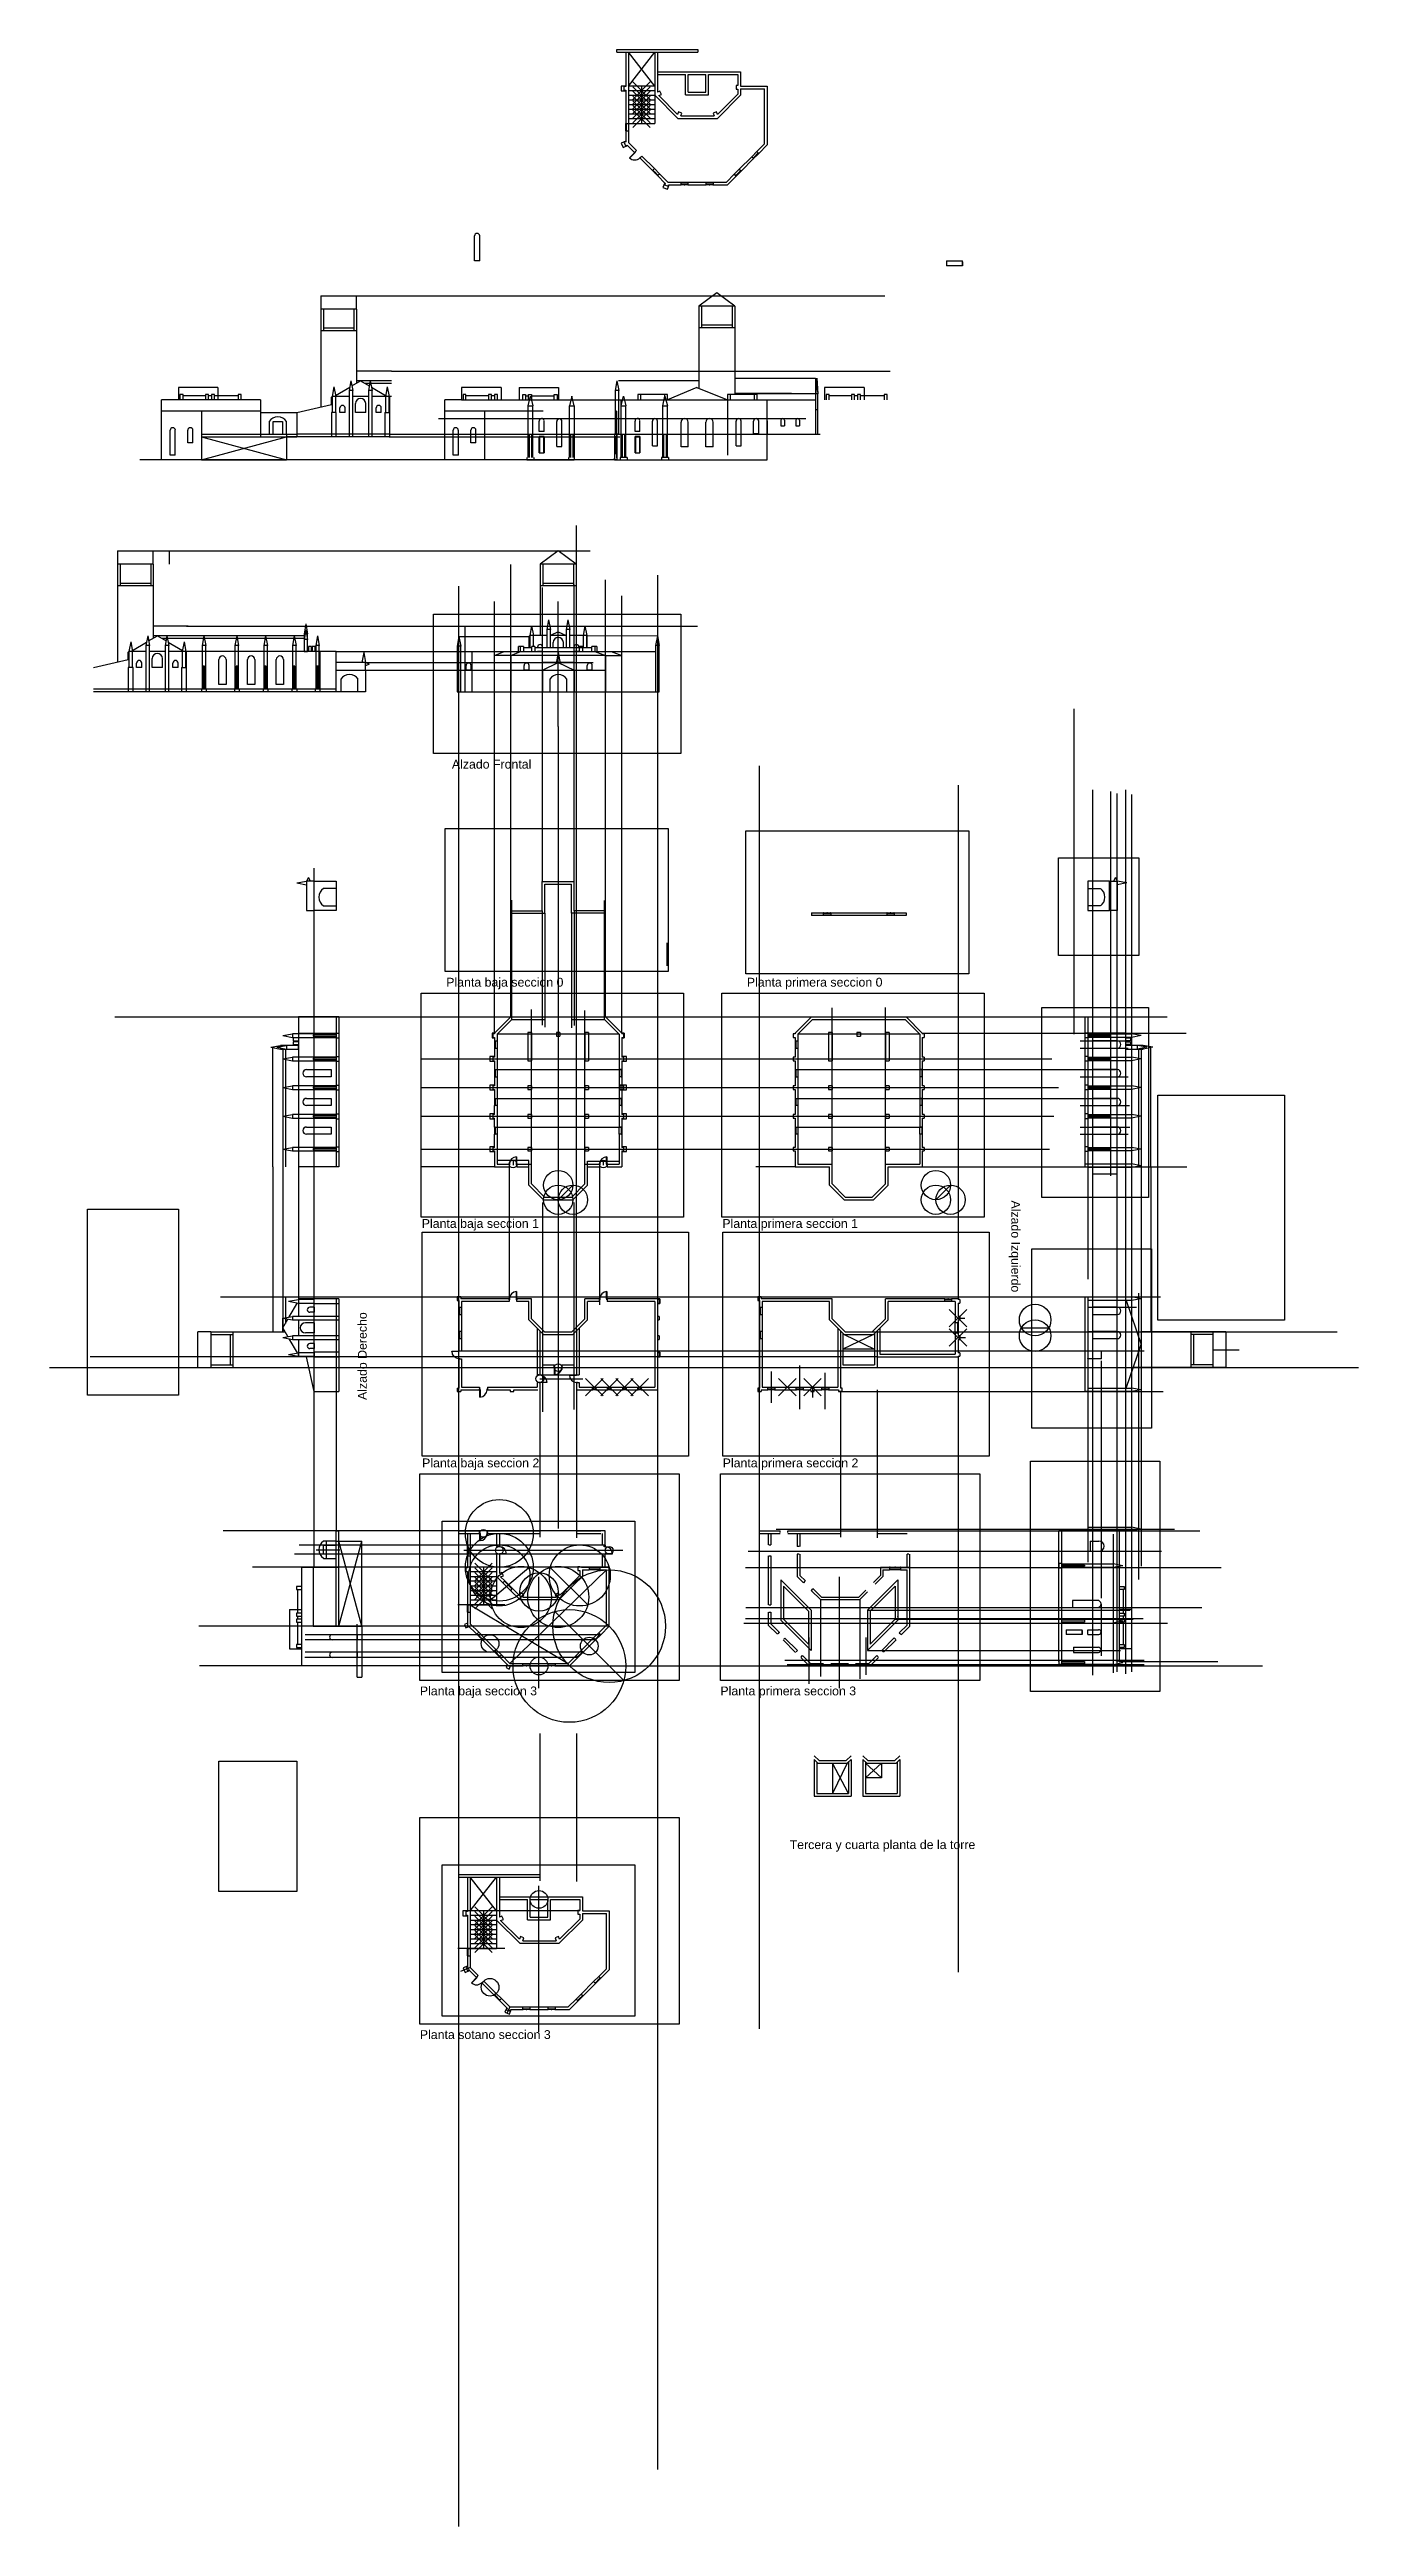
# Model space of a CAD drawing. Header units: millimetres. Extents: x 2027 to 2227, y 2574 to 3071.
# Drawn here: x 2027.2 to 2176.4, y 2574.1 to 2856.5 of the extents above; entities that cross this region are included whole.
import ezdxf

# ---------------------------------------------------------------- set-up
doc = ezdxf.new("R2010")
doc.units = ezdxf.units.MM
doc.header["$PDMODE"] = 3
for name, color, linetype in [('Auxiliares', 200, 'Continuous'), ('Auxiliares2', 212, 'Continuous'), ('CarpinteriaExterior', 130, 'Continuous'), ('CarpinteriaInterior', 10, 'Continuous'), ('Imagenes', 50, 'Continuous'), ('PrimerPlano', 160, 'Continuous'), ('SegundoPlano', 250, 'Continuous'), ('Texto', 250, 'Continuous')]:
    doc.layers.add(name, color=color, linetype=linetype)
doc.layers.add('Referencias', color=40, linetype='Continuous', transparency=0.1)
doc.styles.get("Standard").update_dxf_attribs({"font": 'arial.ttf'})
picture_1 = doc.add_image_def('image2.png', size_in_pixel=(1685, 1440))
picture_2 = doc.add_image_def('image3.png', size_in_pixel=(1712, 1440))
picture_3 = doc.add_image_def('image4.png', size_in_pixel=(1666, 1328))
picture_4 = doc.add_image_def('image5.png', size_in_pixel=(2560, 1440))
picture_5 = doc.add_image_def('image6.png', size_in_pixel=(2157, 1440))
picture_6 = doc.add_image_def('image7.png', size_in_pixel=(2364, 1161))
picture_7 = doc.add_image_def('image8.png', size_in_pixel=(1920, 1080))
picture_8 = doc.add_image_def('image9.png', size_in_pixel=(1832, 1440))
picture_9 = doc.add_image_def('image10.png', size_in_pixel=(2241, 1437))
picture_10 = doc.add_image_def('image11.png', size_in_pixel=(2560, 1440))
picture_11 = doc.add_image_def('image12.png', size_in_pixel=(1920, 1080))
picture_12 = doc.add_image_def('image13.png', size_in_pixel=(1745, 1440))
picture_13 = doc.add_image_def('image14.png', size_in_pixel=(1911, 1140))

msp = doc.modelspace()

# ---------------------------------------------------------------- texts
at = {"layer": 'Texto', "char_height": 1.0058, "attachment_point": 1}
for s, width, heights, insert in [('Alzado Frontal', 13.6959, [1.31], (2073.07, 2775.5)), ('Planta baja seccion 0', 13.6959, [1.31], (2072.43, 2750.65)), ('Planta primera seccion 0', 15.8287, [1.28], (2106.69, 2750.65)), ('Planta baja seccion 1', 13.6959, [1.31], (2069.64, 2723.15)), ('Planta primera seccion 1', 15.7272, [1.19], (2103.9, 2723.15)), ('Planta baja seccion 2', 13.6959, [1.31], (2069.68, 2695.86)), ('Planta primera seccion 2', 16.1633, [1.31], (2103.94, 2695.86)), ('Planta baja seccion 3', 13.6959, [1.31], (2069.42, 2669.87)), ('Planta primera seccion 3', 16.0216, [1.21], (2103.68, 2669.87)), ('Tercera y cuarta planta de la torre', 30.1008, [1.5], (2111.57, 2652.35)), ('Planta sotano seccion 3', 15.2921, [1.28], (2069.42, 2630.7))]:
    msp.add_mtext_dynamic_manual_height_columns(s, width=width, gutter_width=5.03, heights=heights, dxfattribs=dict(at, insert=insert))
for s, insert, rotation in [('Alzado Izquierdo', (2137.84, 2725.27), 270), ('Alzado Derecho', (2062.36, 2702.53), 90)]:
    msp.add_mtext_dynamic_manual_height_columns(s, width=13.6959, gutter_width=5.03, heights=[1.31], dxfattribs=dict(at, insert=insert, rotation=rotation))

# ---------------------------------------------------------------- linework, layer by layer
at = {"layer": 'Auxiliares'}
for p, q in [((2062.21, 2828.37), (2122.41, 2828.37)), ((2066.18, 2819.8), (2123.03, 2819.8)), ((2083.49, 2815.23), (2072.25, 2815.23)), ((2074.18, 2816.54), (2093.7, 2816.54)), ((2065.91, 2812.3), (2092.21, 2812.3)), ((2065.98, 2812.6), (2115.03, 2812.6)), ((2071.54, 2814.4), (2113.4, 2814.4)), ((2091.89, 2809.67), (2054.21, 2809.67)), ((2087.29, 2710.42), (2087.29, 2802.19)), ((2038.85, 2799.3), (2040.89, 2799.3)), ((2040.89, 2797.8), (2040.89, 2799.3)), ((2040.89, 2799.3), (2088.83, 2799.3)), ((2073.88, 2709.52), (2073.88, 2795.28)), ((2079.79, 2746.19), (2079.79, 2797.76)), ((2083.39, 2761.63), (2083.39, 2795.15)), ((2087, 2761.63), (2087, 2795.46)), ((2090.58, 2746.19), (2090.58, 2796)), ((2096.5, 2796.55), (2096.5, 2710.81)), ((2077.94, 2744.34), (2077.94, 2793.55)), ((2085.2, 2779.29), (2085.2, 2793.53)), ((2092.43, 2744.34), (2092.43, 2794.18)), ((2056.38, 2790.73), (2101.08, 2790.73)), ((2074.57, 2783.23), (2074.57, 2790.73)), ((2059.88, 2787.84), (2096.05, 2787.84)), ((2063.22, 2786.6), (2089.16, 2786.6)), ((2075.39, 2783.23), (2075.39, 2787.84)), ((2087, 2786.6), (2083.39, 2786.6)), ((2085.4, 2786.6), (2084.99, 2786.6)), ((2063.22, 2785.72), (2088.18, 2785.72)), ((2144, 2744.21), (2144, 2781.3)), ((2085.2, 2779.29), (2085.19, 2687.87)), ((2108.14, 2709.52), (2108.14, 2774.8)), ((2130.76, 2772.62), (2130.76, 2713.99)), ((2146.08, 2772.07), (2146.08, 2671.17)), ((2148.16, 2771.89), (2148.16, 2728.07)), ((2148.92, 2671.53), (2148.92, 2771.64)), ((2149.84, 2772.08), (2149.84, 2671.3)), ((2150.52, 2771.55), (2150.52, 2671.53)), ((2057.39, 2687.62), (2057.39, 2763.15)), ((2079.91, 2745.88), (2079.91, 2759.49)), ((2083.37, 2758.3), (2083.37, 2745.25)), ((2087, 2758.3), (2087, 2745.21)), ((2090.46, 2745.88), (2090.46, 2759.47)), ((2083.67, 2758), (2083.67, 2745.01)), ((2086.7, 2758), (2086.7, 2744.93)), ((2082.14, 2729.42), (2082.14, 2747.05)), ((2116.4, 2729.42), (2116.4, 2747.21)), ((2122.49, 2729.42), (2122.49, 2747.27)), ((2034.66, 2746.19), (2154.6, 2746.19)), ((2092.13, 2744.21), (2078.24, 2744.21)), ((2088.23, 2729.42), (2088.23, 2746.91)), ((2126.39, 2744.21), (2112.5, 2744.21)), ((2126.69, 2744.34), (2156.76, 2744.34)), ((2055.57, 2743.86), (2055.57, 2741.62)), ((2069.57, 2741.41), (2141.44, 2741.41)), ((2144.69, 2743.46), (2150.37, 2743.46)), ((2144.69, 2742.63), (2150.17, 2742.63)), ((2151.63, 2742.36), (2151.63, 2683.59)), ((2078.24, 2740.18), (2092.13, 2740.18)), ((2092.13, 2740.18), (2092.43, 2740.18)), ((2112.5, 2740.18), (2126.39, 2740.18)), ((2126.39, 2740.18), (2126.69, 2740.18)), ((2126.69, 2740.18), (2148.7, 2740.18)), ((2144.69, 2739.36), (2150.15, 2739.36)), ((2069.57, 2738.14), (2142.23, 2738.14)), ((2078.24, 2736.91), (2092.13, 2736.91)), ((2092.13, 2736.91), (2092.43, 2736.91)), ((2112.5, 2736.91), (2126.39, 2736.91)), ((2126.39, 2736.91), (2126.69, 2736.91)), ((2126.69, 2736.91), (2148.76, 2736.91)), ((2144.69, 2736.09), (2150.31, 2736.09)), ((2069.57, 2734.87), (2141.68, 2734.87)), ((2078.24, 2733.64), (2092.13, 2733.64)), ((2092.13, 2733.64), (2092.43, 2733.64)), ((2112.5, 2733.64), (2126.39, 2733.64)), ((2126.39, 2733.64), (2126.69, 2733.64)), ((2144.69, 2733.64), (2150.33, 2733.64)), ((2069.57, 2731.12), (2141.2, 2731.12)), ((2144.69, 2732.82), (2150.17, 2732.82)), ((2052.68, 2729.12), (2052.68, 2714.27)), ((2053.79, 2729.12), (2053.79, 2714.27)), ((2055.57, 2729.12), (2055.57, 2714.27)), ((2077.94, 2729.12), (2069.57, 2729.12)), ((2079.59, 2729.12), (2079.59, 2713.76)), ((2089.89, 2729.12), (2089.89, 2713.37)), ((2112.2, 2729.12), (2107.72, 2729.12)), ((2126.69, 2729.12), (2156.85, 2729.12)), ((2145.54, 2729.12), (2145.54, 2716.31)), ((2152.73, 2729.12), (2152.73, 2710.29)), ((2083.39, 2725.05), (2083.39, 2701.17)), ((2086.98, 2725.05), (2086.98, 2701.43)), ((2046.68, 2714.27), (2153.84, 2714.27)), ((2057.39, 2712.06), (2057.39, 2713.58)), ((2130.76, 2713.58), (2130.76, 2712.06)), ((2145.54, 2713.11), (2151.1, 2713.11)), ((2149.84, 2714.27), (2149.84, 2713.85)), ((2151.36, 2682.06), (2151.36, 2714.72)), ((2151.63, 2714.06), (2151.63, 2703.69)), ((2053.79, 2710.29), (2053.79, 2711.85)), ((2096.5, 2710.81), (2096.5, 2637.33)), ((2120.99, 2710.29), (2173.98, 2710.29)), ((2130.76, 2711.85), (2131.54, 2711.85)), ((2130.76, 2711.65), (2130.76, 2710.81)), ((2130.76, 2710.81), (2130.76, 2709.85)), ((2145.54, 2710.34), (2148.92, 2710.34)), ((2121.55, 2707.44), (2031.85, 2707.44)), ((2055.57, 2707.51), (2055.57, 2707.92)), ((2055.57, 2707.51), (2057.39, 2707.51)), ((2057.39, 2707.92), (2057.39, 2709.44)), ((2073.88, 2630.84), (2073.88, 2709.52)), ((2074.18, 2708.12), (2151.96, 2708.12)), ((2108.14, 2630.84), (2108.14, 2709.52)), ((2130.76, 2709.65), (2131.6, 2709.65)), ((2130.76, 2709.44), (2130.76, 2707.92)), ((2130.76, 2707.51), (2130.76, 2637.33)), ((2159.81, 2708.25), (2162.8, 2708.25)), ((2027.21, 2706.22), (2176.4, 2706.22)), ((2083.09, 2705.4), (2087.45, 2705.4)), ((2109.47, 2705.77), (2109.47, 2702.21)), ((2112.74, 2701.5), (2112.74, 2706.47)), ((2115.61, 2701.5), (2115.61, 2705.63)), ((2147.13, 2679.93), (2147.13, 2707)), ((2059.88, 2703.48), (2059.88, 2687.62)), ((2083.09, 2703.89), (2083.09, 2686.9)), ((2087.29, 2703.69), (2087.29, 2686.81)), ((2114.18, 2703.99), (2114.18, 2702.82)), ((2117.35, 2703.48), (2117.35, 2686.9)), ((2117.55, 2703.48), (2154.13, 2703.48)), ((2121.55, 2703.69), (2121.55, 2686.81)), ((2145.54, 2703.48), (2145.54, 2684.06)), ((2149.84, 2703.89), (2149.84, 2703.48)), ((2110.05, 2687.82), (2155.44, 2687.82)), ((2090.55, 2687.62), (2047.02, 2687.62)), ((2090.24, 2684.94), (2055.12, 2684.94)), ((2090.24, 2685.97), (2055.68, 2685.97)), ((2057.59, 2685.46), (2060.3, 2685.46)), ((2058.78, 2684.48), (2058.78, 2686.43)), ((2059.88, 2687.62), (2060.22, 2687.62)), ((2092.56, 2685.39), (2074.43, 2685.39)), ((2106.83, 2685.28), (2153.96, 2685.28)), ((2108.14, 2687.62), (2110.49, 2687.62)), ((2108.14, 2687.32), (2108.14, 2687.62)), ((2108.14, 2687.32), (2110.49, 2687.32)), ((2109.13, 2687.32), (2109.13, 2686.01)), ((2109.2, 2686.01), (2109.44, 2686.01)), ((2109.44, 2687.32), (2109.44, 2686.01)), ((2110.49, 2687.42), (2110.49, 2687.62)), ((2111.38, 2687.62), (2117.35, 2687.62)), ((2111.38, 2687.42), (2111.38, 2687.62)), ((2111.38, 2687.32), (2113.18, 2687.32)), ((2112.44, 2687.32), (2112.44, 2685.83)), ((2112.64, 2685.83), (2112.44, 2685.83)), ((2112.44, 2684.94), (2112.44, 2682.41)), ((2112.64, 2684.94), (2112.44, 2684.94)), ((2112.74, 2687.32), (2112.74, 2685.83)), ((2112.74, 2684.94), (2112.74, 2682.53)), ((2113.18, 2687.32), (2117.35, 2687.32)), ((2117.35, 2687.62), (2117.35, 2687.32)), ((2117.35, 2687.62), (2158.34, 2687.62)), ((2121.55, 2687.62), (2125.27, 2687.62)), ((2121.55, 2687.62), (2121.55, 2687.32)), ((2121.55, 2687.32), (2124.96, 2687.32)), ((2124.96, 2683.46), (2124.96, 2684.94)), ((2125.16, 2684.94), (2124.96, 2684.94)), ((2125.27, 2676.75), (2125.27, 2684.94)), ((2148.43, 2687.25), (2148.43, 2671.44)), ((2091, 2683.46), (2050.35, 2683.46)), ((2087.65, 2683.46), (2074.56, 2683.46)), ((2083, 2669.67), (2083, 2682.36)), ((2106.52, 2683.43), (2160.75, 2683.43)), ((2109.13, 2684.77), (2109.13, 2679.18)), ((2109.2, 2684.77), (2109.44, 2684.77)), ((2109.44, 2684.77), (2109.44, 2679.18)), ((2112.44, 2682.41), (2113.14, 2681.7)), ((2113.36, 2681.92), (2112.74, 2682.53)), ((2117.26, 2669.67), (2117.26, 2682.36)), ((2121.11, 2681.74), (2121.91, 2682.53)), ((2122.21, 2682.41), (2121.33, 2681.53)), ((2121.91, 2683.46), (2121.91, 2682.53)), ((2121.91, 2683.46), (2122.97, 2683.46)), ((2122.21, 2683.16), (2122.21, 2682.41)), ((2122.21, 2683.16), (2122.97, 2683.16)), ((2122.97, 2683.46), (2124.2, 2683.46)), ((2122.97, 2683.39), (2122.97, 2683.16)), ((2122.97, 2683.39), (2124.2, 2683.39)), ((2124.2, 2683.16), (2122.97, 2683.16)), ((2124.2, 2683.46), (2125.27, 2683.46)), ((2124.2, 2683.39), (2124.2, 2683.16)), ((2124.2, 2683.16), (2124.96, 2683.16)), ((2124.96, 2676.88), (2124.96, 2683.16)), ((2081.48, 2680.07), (2084.12, 2680.07)), ((2113.31, 2681.87), (2113.14, 2681.7)), ((2114.18, 2681), (2114.01, 2680.83)), ((2114.01, 2680.83), (2115.07, 2679.77)), ((2115.2, 2680.07), (2114.23, 2681.04)), ((2115.07, 2679.77), (2119.57, 2679.77)), ((2115.07, 2679.77), (2115.07, 2671.02)), ((2115.2, 2680.07), (2119.45, 2680.07)), ((2115.75, 2680.07), (2118.38, 2680.07)), ((2119.45, 2680.07), (2120.24, 2680.87)), ((2120.45, 2680.65), (2119.57, 2679.77)), ((2119.57, 2679.77), (2119.57, 2670.73)), ((2147.06, 2679.28), (2147.06, 2673.35)), ((2091, 2676.75), (2044.21, 2676.75)), ((2062.26, 2670.94), (2062.26, 2676.98)), ((2062.81, 2676.75), (2062.81, 2670.94)), ((2079.11, 2679.18), (2073.76, 2679.18)), ((2106.33, 2677.08), (2154.62, 2677.08)), ((2106.52, 2677.61), (2151.87, 2677.61)), ((2106.59, 2678.87), (2158.56, 2678.87)), ((2109.13, 2678.36), (2109.13, 2676.88)), ((2110.2, 2675.82), (2109.13, 2676.88)), ((2109.2, 2679.18), (2109.44, 2679.18)), ((2109.2, 2678.36), (2109.44, 2678.36)), ((2109.44, 2678.36), (2109.44, 2677)), ((2109.44, 2677), (2110.41, 2676.03)), ((2120.45, 2678.58), (2150.37, 2678.58)), ((2120.45, 2673.98), (2123.89, 2677.42)), ((2123.59, 2677.55), (2150.74, 2677.55)), ((2124.07, 2675.99), (2124.96, 2676.88)), ((2125.27, 2676.75), (2124.29, 2675.77)), ((2089.45, 2675.19), (2056.33, 2675.19)), ((2088.02, 2673.77), (2056.33, 2673.77)), ((2090.03, 2675.77), (2056.34, 2675.77)), ((2062.26, 2675.19), (2062.26, 2675.77)), ((2062.26, 2673.19), (2062.26, 2673.77)), ((2110.27, 2675.89), (2110.43, 2676.05)), ((2112.25, 2673.76), (2110.83, 2675.19)), ((2110.9, 2675.26), (2111.04, 2675.4)), ((2111.04, 2675.4), (2112.46, 2673.98)), ((2112.3, 2673.81), (2112.46, 2673.98)), ((2113.79, 2670.18), (2113.79, 2675.45)), ((2120.3, 2671.22), (2120.3, 2675.46)), ((2120.45, 2673.98), (2149.28, 2673.98)), ((2122.07, 2673.98), (2123.49, 2675.41)), ((2122.07, 2673.98), (2122.24, 2673.82)), ((2123.71, 2675.19), (2122.28, 2673.77)), ((2123.49, 2675.41), (2123.66, 2675.24)), ((2124.07, 2675.99), (2124.24, 2675.82)), ((2086.46, 2672.21), (2044.32, 2672.21)), ((2087.44, 2673.19), (2056.31, 2673.19)), ((2062.26, 2670.94), (2062.81, 2670.94)), ((2086.46, 2672.21), (2165.46, 2672.21)), ((2111.03, 2672.88), (2151.97, 2672.88)), ((2111.27, 2672.37), (2151.98, 2672.37)), ((2113.8, 2672.21), (2112.83, 2673.18)), ((2112.88, 2673.23), (2113.04, 2673.4)), ((2113.04, 2673.4), (2113.93, 2672.51)), ((2113.8, 2672.21), (2115.43, 2672.21)), ((2113.93, 2672.51), (2115.43, 2672.51)), ((2116.25, 2672.51), (2118.26, 2672.51)), ((2116.25, 2672.21), (2118.26, 2672.21)), ((2119.09, 2672.51), (2120.6, 2672.51)), ((2119.09, 2672.21), (2120.73, 2672.21)), ((2120.6, 2672.51), (2121.49, 2673.4)), ((2121.7, 2673.19), (2120.73, 2672.21)), ((2121.49, 2673.4), (2121.66, 2673.24)), ((2149.11, 2672.72), (2160.39, 2672.72)), ((2083.09, 2664.52), (2083.09, 2647.74)), ((2087.29, 2664.52), (2087.29, 2647.64)), ((2096.5, 2654.11), (2096.5, 2580.63)), ((2073.88, 2574.13), (2073.88, 2652.82)), ((2083, 2630.5), (2083, 2647.15)), ((2087.65, 2644.29), (2074.56, 2644.29)), ((2079.11, 2640.01), (2073.76, 2640.01)), ((2075.17, 2637.83), (2074.06, 2637.37)), ((2074.87, 2637.93), (2075.03, 2637.55)), ((2079.66, 2633.35), (2079.39, 2632.68))]:
    msp.add_line(p, q, dxfattribs=at)
for points in [[(2123.01, 2683.39), (2123.01, 2683.46), (2122.97, 2683.46), (2122.97, 2683.39), (2123.01, 2683.39)], [(2123.59, 2683.39), (2123.59, 2683.46), (2123.55, 2683.46), (2123.55, 2683.39), (2123.59, 2683.39)], [(2123.62, 2683.39), (2123.62, 2683.46), (2123.59, 2683.46), (2123.59, 2683.39), (2123.62, 2683.39)], [(2124.2, 2683.39), (2124.2, 2683.46), (2124.17, 2683.46), (2124.17, 2683.39), (2124.2, 2683.39)]]:
    msp.add_lwpolyline(points, dxfattribs=at)
for centre in [(2077.42, 2674.76), (2083, 2645.6), (2077.42, 2635.59)]:
    msp.add_circle(centre, 1.01, dxfattribs=at)
for p in [(2130.76, 2711.85), (2130.76, 2709.65), (2089.31, 2703.99), (2091.03, 2703.99), (2092.75, 2703.99), (2094.47, 2703.99), (2111.31, 2703.99), (2114.18, 2703.99)]:
    msp.add_point(p, dxfattribs=at)
at = {"layer": 'Auxiliares2'}
for p, q in [((2081.84, 2729.82), (2078.24, 2729.82)), ((2080.04, 2729.82), (2080.04, 2729.29)), ((2081.84, 2729.12), (2081.84, 2729.82)), ((2088.53, 2729.12), (2088.53, 2729.76)), ((2088.53, 2729.76), (2092.13, 2729.76)), ((2090.33, 2729.76), (2090.33, 2729.3)), ((2085.19, 2725.35), (2086.86, 2727.02)), ((2128.24, 2725.35), (2129.91, 2727.02)), ((2137.99, 2710.75), (2141.1, 2710.75)), ((2083.09, 2704.95), (2088.01, 2704.95)), ((2077.47, 2679.74), (2081.84, 2683.43)), ((2084.29, 2683.43), (2088.55, 2679.17)), ((2084.8, 2678.41), (2092.67, 2670.55))]:
    msp.add_line(p, q, dxfattribs=at)
for centre, radius in [((2080.04, 2729.42), 0.445), ((2085.19, 2727.02), 1.67), ((2090.33, 2729.42), 0.445), ((2128.24, 2727.02), 1.67), ((2085.19, 2725.35), 1.67), ((2086.86, 2725.35), 1.67), ((2128.24, 2725.35), 1.67), ((2129.91, 2725.35), 1.67), ((2139.55, 2711.65), 1.8), ((2139.55, 2709.85), 1.8), ((2083.09, 2704.95), 0.445), ((2085.19, 2706.22), 0.445), ((2078.48, 2687.32), 3.86), ((2076.67, 2687.32), 0.445), ((2078.48, 2683.46), 3.86), ((2078.48, 2682.53), 3.48), ((2078.48, 2685.39), 0.445), ((2087.65, 2682.53), 3.48), ((2091, 2685.39), 0.445), ((2080.94, 2680.07), 3.48), ((2083, 2680.64), 2.19), ((2085.19, 2680.07), 3.48), ((2091, 2676.75), 6.42), ((2086.46, 2672.21), 6.42), ((2088.73, 2674.48), 1.01), ((2083, 2672.21), 1.01)]:
    msp.add_circle(centre, radius, dxfattribs=at)
at = {"layer": 'CarpinteriaExterior'}
for p, q in [((2092.89, 2847.19), (2092.89, 2848.01)), ((2092.96, 2847.19), (2092.96, 2848.01)), ((2108, 2844.66), (2107.41, 2844.07)), ((2108.04, 2844.61), (2107.46, 2844.03)), ((2096.52, 2842.09), (2095.93, 2842.67)), ((2096.56, 2842.13), (2095.98, 2842.72)), ((2100.01, 2841.11), (2099.19, 2841.11)), ((2100.01, 2841.05), (2099.19, 2841.05)), ((2102.84, 2841.11), (2102.02, 2841.11)), ((2102.84, 2841.05), (2102.02, 2841.05)), ((2105.99, 2842.65), (2105.41, 2842.07)), ((2106.04, 2842.6), (2105.46, 2842.02)), ((2075.66, 2832.37), (2075.66, 2835.21)), ((2076.24, 2832.37), (2076.24, 2835.21)), ((2076.24, 2832.37), (2075.66, 2832.37)), ((2129.45, 2832.35), (2129.45, 2832.32)), ((2129.45, 2832.35), (2129.45, 2831.79)), ((2131.24, 2832.32), (2131.24, 2831.83)), ((2131.28, 2831.79), (2131.28, 2832.35)), ((2131.28, 2832.25), (2131.28, 2831.79)), ((2060.3, 2815.09), (2060.3, 2815.6)), ((2060.89, 2815.09), (2060.3, 2815.09)), ((2060.89, 2815.09), (2060.89, 2815.6)), ((2062.08, 2815.09), (2062.08, 2816.11)), ((2063.25, 2815.09), (2062.08, 2815.09)), ((2063.25, 2815.09), (2063.25, 2816.11)), ((2064.45, 2815.09), (2064.45, 2815.6)), ((2065.03, 2815.09), (2064.45, 2815.09)), ((2065.03, 2815.09), (2065.03, 2815.6)), ((2040.97, 2810.22), (2040.97, 2813.06)), ((2041.55, 2810.22), (2041.55, 2813.06)), ((2042.97, 2811.64), (2042.97, 2813.06)), ((2043.55, 2811.64), (2043.55, 2813.06)), ((2052.72, 2812.6), (2052.72, 2814.05)), ((2052.72, 2814.05), (2053.75, 2814.05)), ((2053.75, 2814.05), (2053.75, 2812.6)), ((2073.22, 2810.22), (2073.22, 2813.06)), ((2073.81, 2810.22), (2073.81, 2813.06)), ((2075.23, 2811.64), (2075.23, 2813.06)), ((2075.81, 2811.64), (2075.81, 2813.06)), ((2083.03, 2812.9), (2083.03, 2814.11)), ((2083.58, 2812.9), (2083.03, 2812.9)), ((2083.58, 2812.33), (2083.03, 2812.33)), ((2083.06, 2812.29), (2083.55, 2812.29)), ((2083.12, 2812.33), (2083.58, 2812.33)), ((2083.58, 2812.9), (2083.58, 2814.15)), ((2085.03, 2811.22), (2085.03, 2814.06)), ((2085.61, 2811.22), (2085.61, 2814.06)), ((2093.95, 2812.9), (2093.95, 2814.11)), ((2094.51, 2812.9), (2093.95, 2812.9)), ((2094.51, 2812.33), (2093.95, 2812.33)), ((2093.99, 2812.29), (2094.48, 2812.29)), ((2094.05, 2812.33), (2094.51, 2812.33)), ((2094.51, 2812.9), (2094.51, 2814.15)), ((2095.93, 2811.27), (2095.93, 2814.11)), ((2096.52, 2811.27), (2096.52, 2814.11)), ((2099.19, 2811.15), (2099.19, 2813.99)), ((2100.01, 2811.15), (2100.01, 2813.99)), ((2102.02, 2811.15), (2102.02, 2813.99)), ((2102.84, 2811.15), (2102.84, 2813.99)), ((2105.46, 2811.27), (2105.46, 2814.11)), ((2106.04, 2811.27), (2106.04, 2814.11)), ((2107.46, 2812.69), (2107.46, 2814.11)), ((2107.46, 2812.69), (2108.04, 2812.69)), ((2108.04, 2812.69), (2108.04, 2814.11)), ((2110.56, 2814.2), (2110.56, 2813.55)), ((2110.56, 2813.55), (2110.97, 2813.55)), ((2110.97, 2814.2), (2110.97, 2813.55)), ((2112.28, 2814.2), (2112.28, 2813.55)), ((2112.28, 2813.55), (2112.69, 2813.55)), ((2112.69, 2814.2), (2112.69, 2813.55)), ((2041.55, 2810.22), (2040.97, 2810.22)), ((2043.55, 2811.64), (2042.97, 2811.64)), ((2073.81, 2810.22), (2073.22, 2810.22)), ((2075.81, 2811.64), (2075.23, 2811.64)), ((2083.03, 2810.5), (2083.06, 2810.5)), ((2083.03, 2810.5), (2083.58, 2810.5)), ((2085.03, 2811.22), (2085.61, 2811.22)), ((2093.95, 2810.5), (2093.99, 2810.5)), ((2093.95, 2810.5), (2094.51, 2810.5)), ((2095.93, 2811.27), (2096.52, 2811.27)), ((2100.01, 2811.15), (2099.19, 2811.15)), ((2102.84, 2811.15), (2102.02, 2811.15)), ((2105.46, 2811.27), (2106.04, 2811.27)), ((2038.92, 2786.02), (2038.92, 2787.04)), ((2040.08, 2786.02), (2040.08, 2787.04)), ((2046.51, 2784.08), (2046.51, 2786.92)), ((2047.33, 2786.92), (2047.33, 2784.08)), ((2049.78, 2784.08), (2049.78, 2786.92)), ((2050.61, 2786.92), (2050.61, 2784.08)), ((2053.06, 2784.08), (2053.06, 2786.92)), ((2053.88, 2786.92), (2053.88, 2784.08)), ((2084.61, 2788.3), (2084.61, 2788.86)), ((2085.78, 2788.3), (2085.78, 2788.86)), ((2040.08, 2786.02), (2038.92, 2786.02)), ((2047.33, 2784.08), (2046.51, 2784.08)), ((2050.61, 2784.08), (2049.78, 2784.08)), ((2053.88, 2784.08), (2053.06, 2784.08)), ((2074.69, 2785.72), (2074.69, 2786.23)), ((2075.27, 2785.72), (2074.69, 2785.72)), ((2075.27, 2785.72), (2075.27, 2786.23)), ((2081.3, 2785.72), (2081.3, 2786.23)), ((2081.88, 2785.72), (2081.3, 2785.72)), ((2081.88, 2785.72), (2081.88, 2786.23)), ((2088.5, 2785.72), (2088.5, 2786.23)), ((2089.08, 2785.72), (2088.5, 2785.72)), ((2089.08, 2785.72), (2089.08, 2786.23)), ((2115.43, 2758.04), (2116.25, 2758.04)), ((2115.43, 2757.97), (2116.25, 2757.97)), ((2122.64, 2758.04), (2123.47, 2758.04)), ((2122.64, 2757.97), (2123.47, 2757.97)), ((2077.94, 2743.46), (2077.94, 2742.63)), ((2078, 2743.46), (2078, 2742.63)), ((2112.2, 2743.46), (2112.2, 2742.63)), ((2112.27, 2743.46), (2112.27, 2742.63)), ((2148.92, 2743.46), (2146.08, 2743.46)), ((2146.08, 2743.46), (2146.08, 2742.63)), ((2146.08, 2742.63), (2148.92, 2742.63)), ((2056.49, 2740.18), (2059.33, 2740.18)), ((2059.33, 2739.36), (2056.49, 2739.36)), ((2059.33, 2740.18), (2059.33, 2739.36)), ((2077.94, 2740.18), (2077.94, 2739.36)), ((2078, 2740.18), (2078, 2739.36)), ((2092.37, 2740.18), (2092.37, 2739.36)), ((2092.43, 2740.18), (2092.43, 2739.36)), ((2112.2, 2740.18), (2112.2, 2739.36)), ((2112.27, 2740.18), (2112.27, 2739.36)), ((2126.63, 2740.18), (2126.63, 2739.36)), ((2126.69, 2740.18), (2126.69, 2739.36)), ((2148.92, 2740.18), (2146.08, 2740.18)), ((2146.08, 2740.18), (2146.08, 2739.36)), ((2146.08, 2739.36), (2148.92, 2739.36)), ((2056.49, 2736.91), (2059.33, 2736.91)), ((2059.33, 2736.09), (2056.49, 2736.09)), ((2059.33, 2736.91), (2059.33, 2736.09)), ((2077.94, 2736.91), (2077.94, 2736.09)), ((2077.94, 2736.91), (2078, 2736.91)), ((2078, 2736.09), (2077.94, 2736.09)), ((2078, 2736.91), (2078, 2736.09)), ((2092.37, 2736.91), (2092.37, 2736.09)), ((2092.43, 2736.91), (2092.43, 2736.09)), ((2112.2, 2736.91), (2112.2, 2736.09)), ((2112.2, 2736.91), (2112.27, 2736.91)), ((2112.27, 2736.09), (2112.2, 2736.09)), ((2112.27, 2736.91), (2112.27, 2736.09)), ((2126.63, 2736.91), (2126.63, 2736.09)), ((2126.69, 2736.91), (2126.69, 2736.09)), ((2148.92, 2736.91), (2146.08, 2736.91)), ((2146.08, 2736.91), (2146.08, 2736.09)), ((2146.08, 2736.09), (2148.92, 2736.09)), ((2056.49, 2733.64), (2059.33, 2733.64)), ((2059.33, 2733.64), (2059.33, 2732.82)), ((2077.94, 2733.64), (2077.94, 2732.82)), ((2078, 2733.64), (2078, 2732.82)), ((2092.37, 2733.64), (2092.37, 2732.82)), ((2092.43, 2733.64), (2092.43, 2732.82)), ((2112.2, 2733.64), (2112.2, 2732.82)), ((2112.27, 2733.64), (2112.27, 2732.82)), ((2126.63, 2733.64), (2126.63, 2732.82)), ((2126.69, 2733.64), (2126.69, 2732.82)), ((2148.92, 2733.64), (2146.08, 2733.64)), ((2146.08, 2733.64), (2146.08, 2732.82)), ((2059.33, 2732.82), (2056.49, 2732.82)), ((2146.08, 2732.82), (2148.92, 2732.82)), ((2148.92, 2728.28), (2146.08, 2728.28)), ((2073.88, 2713.11), (2073.88, 2712.28)), ((2073.94, 2713.11), (2073.94, 2712.28)), ((2108.14, 2713.11), (2108.14, 2712.28)), ((2108.2, 2713.11), (2108.2, 2712.28)), ((2129.24, 2714.06), (2130.06, 2714.06)), ((2129.24, 2713.99), (2130.06, 2713.99)), ((2148.92, 2713.11), (2146.08, 2713.11)), ((2146.08, 2713.11), (2146.08, 2712.28)), ((2057.39, 2711.33), (2056.37, 2711.33)), ((2057.39, 2711.33), (2057.39, 2710.17)), ((2073.88, 2710.34), (2073.88, 2709.52)), ((2073.94, 2710.34), (2073.94, 2709.52)), ((2108.14, 2710.34), (2108.14, 2709.52)), ((2108.2, 2710.34), (2108.2, 2709.52)), ((2130.69, 2711.37), (2130.69, 2710.13)), ((2130.76, 2711.37), (2130.76, 2710.13)), ((2146.08, 2712.28), (2148.92, 2712.28)), ((2148.92, 2710.34), (2146.08, 2710.34)), ((2146.08, 2710.34), (2146.08, 2709.52)), ((2057.39, 2710.17), (2056.37, 2710.17)), ((2146.08, 2709.52), (2148.92, 2709.52)), ((2089.51, 2703.75), (2089.1, 2703.75)), ((2089.51, 2703.69), (2089.1, 2703.69)), ((2091.24, 2703.75), (2090.82, 2703.75)), ((2091.24, 2703.69), (2090.82, 2703.69)), ((2092.96, 2703.75), (2092.55, 2703.75)), ((2092.96, 2703.69), (2092.55, 2703.69)), ((2094.68, 2703.75), (2094.27, 2703.75)), ((2094.68, 2703.69), (2094.27, 2703.69)), ((2109.88, 2703.75), (2109.05, 2703.75)), ((2109.88, 2703.69), (2109.05, 2703.69)), ((2113.15, 2703.75), (2112.33, 2703.75)), ((2113.15, 2703.69), (2112.33, 2703.69)), ((2116.02, 2703.75), (2115.2, 2703.75)), ((2116.02, 2703.69), (2115.2, 2703.69)), ((2058.43, 2684.94), (2058.43, 2685.97)), ((2058.43, 2685.97), (2059.88, 2685.97)), ((2059.88, 2684.94), (2058.43, 2684.94)), ((2074.87, 2684.77), (2074.87, 2686.01)), ((2074.94, 2684.77), (2074.94, 2686.01)), ((2145.81, 2686.44), (2146.83, 2686.44)), ((2145.81, 2686.44), (2145.81, 2685.28)), ((2145.81, 2685.28), (2146.83, 2685.28)), ((2088.71, 2683.46), (2089.94, 2683.46)), ((2088.71, 2683.39), (2089.94, 2683.39)), ((2079.05, 2681.87), (2079.92, 2681)), ((2079.09, 2681.92), (2079.97, 2681.04)), ((2085.98, 2680.87), (2086.85, 2681.74)), ((2086.03, 2680.82), (2086.9, 2681.69)), ((2146.65, 2679.69), (2143.81, 2679.69)), ((2143.81, 2679.69), (2143.81, 2678.87)), ((2074.87, 2678.36), (2074.87, 2679.18)), ((2074.94, 2678.36), (2074.94, 2679.18)), ((2143.81, 2678.87), (2146.65, 2678.87)), ((2062.26, 2675.77), (2059.42, 2675.77)), ((2062.26, 2675.19), (2059.42, 2675.19)), ((2062.26, 2673.77), (2059.42, 2673.77)), ((2062.26, 2675.77), (2062.26, 2675.19)), ((2062.26, 2673.77), (2062.26, 2673.19)), ((2076.49, 2675.26), (2075.91, 2675.84)), ((2076.54, 2675.3), (2075.96, 2675.89)), ((2078.5, 2673.25), (2077.92, 2673.83)), ((2078.55, 2673.3), (2077.96, 2673.88)), ((2087.98, 2673.82), (2087.39, 2673.24)), ((2088.02, 2673.77), (2087.44, 2673.19)), ((2089.98, 2675.82), (2089.4, 2675.24)), ((2090.03, 2675.77), (2089.45, 2675.19)), ((2143.09, 2676.35), (2143.09, 2676.31)), ((2143.09, 2676.35), (2143.09, 2675.79)), ((2143.93, 2674.34), (2143.93, 2673.76)), ((2143.93, 2674.34), (2146.77, 2674.34)), ((2143.93, 2673.76), (2146.77, 2673.76)), ((2144.88, 2676.31), (2144.88, 2675.82)), ((2144.92, 2675.79), (2144.92, 2676.35)), ((2144.92, 2676.25), (2144.92, 2675.79)), ((2145.56, 2676.35), (2146.76, 2676.35)), ((2145.56, 2675.79), (2145.56, 2676.35)), ((2145.56, 2675.79), (2146.81, 2675.79)), ((2062.26, 2673.19), (2059.42, 2673.19)), ((2081.99, 2672.28), (2081.17, 2672.28)), ((2081.99, 2672.21), (2081.17, 2672.21)), ((2084.83, 2672.28), (2084, 2672.28)), ((2084.83, 2672.21), (2084, 2672.21)), ((2074.87, 2639.19), (2074.87, 2640.01)), ((2074.94, 2639.19), (2074.94, 2640.01)), ((2078.5, 2634.08), (2077.92, 2634.67)), ((2078.55, 2634.13), (2077.96, 2634.71)), ((2087.98, 2634.65), (2087.39, 2634.07)), ((2088.02, 2634.6), (2087.44, 2634.02)), ((2089.98, 2636.65), (2089.4, 2636.07)), ((2090.03, 2636.61), (2089.45, 2636.02)), ((2081.99, 2633.11), (2081.17, 2633.11)), ((2081.99, 2633.04), (2081.17, 2633.04)), ((2084.83, 2633.11), (2084, 2633.11)), ((2084.83, 2633.04), (2084, 2633.04))]:
    msp.add_line(p, q, dxfattribs=at)
for points in [[(2092.96, 2848.01), (2092.89, 2848.01), (2092.89, 2847.98), (2092.96, 2847.98), (2092.96, 2848.01)], [(2092.96, 2847.64), (2092.89, 2847.64), (2092.89, 2847.6), (2092.96, 2847.6), (2092.96, 2847.64)], [(2092.96, 2847.6), (2092.89, 2847.6), (2092.89, 2847.57), (2092.96, 2847.57), (2092.96, 2847.6)], [(2092.96, 2847.23), (2092.89, 2847.23), (2092.89, 2847.19), (2092.96, 2847.19), (2092.96, 2847.23)], [(2107.41, 2844.07), (2107.46, 2844.03), (2107.49, 2844.05), (2107.44, 2844.1), (2107.41, 2844.07)], [(2107.68, 2844.34), (2107.73, 2844.29), (2107.75, 2844.32), (2107.71, 2844.37), (2107.68, 2844.34)], [(2107.71, 2844.37), (2107.75, 2844.32), (2107.78, 2844.34), (2107.73, 2844.39), (2107.71, 2844.37)], [(2107.97, 2844.63), (2108.02, 2844.58), (2108.04, 2844.61), (2108, 2844.66), (2107.97, 2844.63)], [(2095.98, 2842.72), (2095.93, 2842.67), (2095.96, 2842.64), (2096.01, 2842.69), (2095.98, 2842.72)], [(2096.25, 2842.45), (2096.2, 2842.4), (2096.22, 2842.38), (2096.27, 2842.42), (2096.25, 2842.45)], [(2096.27, 2842.42), (2096.22, 2842.38), (2096.25, 2842.35), (2096.3, 2842.4), (2096.27, 2842.42)], [(2096.54, 2842.16), (2096.49, 2842.11), (2096.52, 2842.09), (2096.56, 2842.13), (2096.54, 2842.16)], [(2099.19, 2841.11), (2099.19, 2841.05), (2099.22, 2841.05), (2099.22, 2841.11), (2099.19, 2841.11)], [(2099.56, 2841.11), (2099.56, 2841.05), (2099.6, 2841.05), (2099.6, 2841.11), (2099.56, 2841.11)], [(2099.6, 2841.11), (2099.6, 2841.05), (2099.63, 2841.05), (2099.63, 2841.11), (2099.6, 2841.11)], [(2099.97, 2841.11), (2099.97, 2841.05), (2100.01, 2841.05), (2100.01, 2841.11), (2099.97, 2841.11)], [(2102.02, 2841.11), (2102.02, 2841.05), (2102.06, 2841.05), (2102.06, 2841.11), (2102.02, 2841.11)], [(2102.39, 2841.11), (2102.39, 2841.05), (2102.43, 2841.05), (2102.43, 2841.11), (2102.39, 2841.11)], [(2102.43, 2841.11), (2102.43, 2841.05), (2102.47, 2841.05), (2102.47, 2841.11), (2102.43, 2841.11)], [(2102.81, 2841.11), (2102.81, 2841.05), (2102.84, 2841.05), (2102.84, 2841.11), (2102.81, 2841.11)], [(2105.41, 2842.07), (2105.46, 2842.02), (2105.48, 2842.05), (2105.44, 2842.1), (2105.41, 2842.07)], [(2105.68, 2842.34), (2105.72, 2842.29), (2105.75, 2842.31), (2105.7, 2842.36), (2105.68, 2842.34)], [(2105.7, 2842.36), (2105.75, 2842.31), (2105.77, 2842.34), (2105.73, 2842.39), (2105.7, 2842.36)], [(2105.97, 2842.63), (2106.01, 2842.58), (2106.04, 2842.6), (2105.99, 2842.65), (2105.97, 2842.63)], [(2129.45, 2832.35), (2131.28, 2832.35)], [(2131.24, 2832.32), (2129.45, 2832.32)], [(2129.45, 2831.83), (2131.24, 2831.83)], [(2131.28, 2831.79), (2129.45, 2831.79)], [(2083.03, 2810.5), (2083.03, 2812.33)], [(2083.06, 2812.29), (2083.06, 2810.5)], [(2083.55, 2810.5), (2083.55, 2812.29)], [(2083.58, 2812.33), (2083.58, 2810.5)], [(2093.95, 2810.5), (2093.95, 2812.33)], [(2093.99, 2812.29), (2093.99, 2810.5)], [(2094.48, 2810.5), (2094.48, 2812.29)], [(2094.51, 2812.33), (2094.51, 2810.5)], [(2115.46, 2757.97), (2115.46, 2758.04), (2115.43, 2758.04), (2115.43, 2757.97), (2115.46, 2757.97)], [(2115.84, 2757.97), (2115.84, 2758.04), (2115.8, 2758.04), (2115.8, 2757.97), (2115.84, 2757.97)], [(2115.88, 2757.97), (2115.88, 2758.04), (2115.84, 2758.04), (2115.84, 2757.97), (2115.88, 2757.97)], [(2116.25, 2757.97), (2116.25, 2758.04), (2116.21, 2758.04), (2116.21, 2757.97), (2116.25, 2757.97)], [(2122.68, 2757.97), (2122.68, 2758.04), (2122.64, 2758.04), (2122.64, 2757.97), (2122.68, 2757.97)], [(2123.05, 2757.97), (2123.05, 2758.04), (2123.02, 2758.04), (2123.02, 2757.97), (2123.05, 2757.97)], [(2123.09, 2757.97), (2123.09, 2758.04), (2123.05, 2758.04), (2123.05, 2757.97), (2123.09, 2757.97)], [(2123.47, 2757.97), (2123.47, 2758.04), (2123.43, 2758.04), (2123.43, 2757.97), (2123.47, 2757.97)], [(2077.94, 2743.42), (2078, 2743.42), (2078, 2743.46), (2077.94, 2743.46), (2077.94, 2743.42)], [(2077.94, 2743.05), (2078, 2743.05), (2078, 2743.08), (2077.94, 2743.08), (2077.94, 2743.05)], [(2077.94, 2743.01), (2078, 2743.01), (2078, 2743.05), (2077.94, 2743.05), (2077.94, 2743.01)], [(2077.94, 2742.63), (2078, 2742.63), (2078, 2742.67), (2077.94, 2742.67), (2077.94, 2742.63)], [(2112.2, 2743.42), (2112.27, 2743.42), (2112.27, 2743.46), (2112.2, 2743.46), (2112.2, 2743.42)], [(2112.2, 2743.05), (2112.27, 2743.05), (2112.27, 2743.08), (2112.2, 2743.08), (2112.2, 2743.05)], [(2112.2, 2743.01), (2112.27, 2743.01), (2112.27, 2743.05), (2112.2, 2743.05), (2112.2, 2743.01)], [(2112.2, 2742.63), (2112.27, 2742.63), (2112.27, 2742.67), (2112.2, 2742.67), (2112.2, 2742.63)], [(2077.94, 2740.15), (2078, 2740.15), (2078, 2740.18), (2077.94, 2740.18), (2077.94, 2740.15)], [(2077.94, 2739.77), (2078, 2739.77), (2078, 2739.81), (2077.94, 2739.81), (2077.94, 2739.77)], [(2077.94, 2739.74), (2078, 2739.74), (2078, 2739.77), (2077.94, 2739.77), (2077.94, 2739.74)], [(2077.94, 2739.36), (2078, 2739.36), (2078, 2739.4), (2077.94, 2739.4), (2077.94, 2739.36)], [(2092.37, 2740.15), (2092.43, 2740.15), (2092.43, 2740.18), (2092.37, 2740.18), (2092.37, 2740.15)], [(2092.37, 2739.77), (2092.43, 2739.77), (2092.43, 2739.81), (2092.37, 2739.81), (2092.37, 2739.77)], [(2092.37, 2739.74), (2092.43, 2739.74), (2092.43, 2739.77), (2092.37, 2739.77), (2092.37, 2739.74)], [(2092.37, 2739.36), (2092.43, 2739.36), (2092.43, 2739.4), (2092.37, 2739.4), (2092.37, 2739.36)], [(2112.2, 2740.15), (2112.27, 2740.15), (2112.27, 2740.18), (2112.2, 2740.18), (2112.2, 2740.15)], [(2112.2, 2739.77), (2112.27, 2739.77), (2112.27, 2739.81), (2112.2, 2739.81), (2112.2, 2739.77)], [(2112.2, 2739.74), (2112.27, 2739.74), (2112.27, 2739.77), (2112.2, 2739.77), (2112.2, 2739.74)], [(2112.2, 2739.36), (2112.27, 2739.36), (2112.27, 2739.4), (2112.2, 2739.4), (2112.2, 2739.36)], [(2126.63, 2740.15), (2126.69, 2740.15), (2126.69, 2740.18), (2126.63, 2740.18), (2126.63, 2740.15)], [(2126.63, 2739.77), (2126.69, 2739.77), (2126.69, 2739.81), (2126.63, 2739.81), (2126.63, 2739.77)], [(2126.63, 2739.74), (2126.69, 2739.74), (2126.69, 2739.77), (2126.63, 2739.77), (2126.63, 2739.74)], [(2126.63, 2739.36), (2126.69, 2739.36), (2126.69, 2739.4), (2126.63, 2739.4), (2126.63, 2739.36)], [(2077.94, 2736.88), (2078, 2736.88), (2078, 2736.91), (2077.94, 2736.91), (2077.94, 2736.88)], [(2077.94, 2736.5), (2078, 2736.5), (2078, 2736.54), (2077.94, 2736.54), (2077.94, 2736.5)], [(2077.94, 2736.47), (2078, 2736.47), (2078, 2736.5), (2077.94, 2736.5), (2077.94, 2736.47)], [(2077.94, 2736.09), (2078, 2736.09), (2078, 2736.13), (2077.94, 2736.13), (2077.94, 2736.09)], [(2092.37, 2736.88), (2092.43, 2736.88), (2092.43, 2736.91), (2092.37, 2736.91), (2092.37, 2736.88)], [(2092.37, 2736.5), (2092.43, 2736.5), (2092.43, 2736.54), (2092.37, 2736.54), (2092.37, 2736.5)], [(2092.37, 2736.47), (2092.43, 2736.47), (2092.43, 2736.5), (2092.37, 2736.5), (2092.37, 2736.47)], [(2092.37, 2736.09), (2092.43, 2736.09), (2092.43, 2736.13), (2092.37, 2736.13), (2092.37, 2736.09)], [(2112.2, 2736.88), (2112.27, 2736.88), (2112.27, 2736.91), (2112.2, 2736.91), (2112.2, 2736.88)], [(2112.2, 2736.5), (2112.27, 2736.5), (2112.27, 2736.54), (2112.2, 2736.54), (2112.2, 2736.5)], [(2112.2, 2736.47), (2112.27, 2736.47), (2112.27, 2736.5), (2112.2, 2736.5), (2112.2, 2736.47)], [(2112.2, 2736.09), (2112.27, 2736.09), (2112.27, 2736.13), (2112.2, 2736.13), (2112.2, 2736.09)], [(2126.63, 2736.88), (2126.69, 2736.88), (2126.69, 2736.91), (2126.63, 2736.91), (2126.63, 2736.88)], [(2126.63, 2736.5), (2126.69, 2736.5), (2126.69, 2736.54), (2126.63, 2736.54), (2126.63, 2736.5)], [(2126.63, 2736.47), (2126.69, 2736.47), (2126.69, 2736.5), (2126.63, 2736.5), (2126.63, 2736.47)], [(2126.63, 2736.09), (2126.69, 2736.09), (2126.69, 2736.13), (2126.63, 2736.13), (2126.63, 2736.09)], [(2077.94, 2733.6), (2078, 2733.6), (2078, 2733.64), (2077.94, 2733.64), (2077.94, 2733.6)], [(2077.94, 2733.23), (2078, 2733.23), (2078, 2733.27), (2077.94, 2733.27), (2077.94, 2733.23)], [(2077.94, 2733.19), (2078, 2733.19), (2078, 2733.23), (2077.94, 2733.23), (2077.94, 2733.19)], [(2077.94, 2732.82), (2078, 2732.82), (2078, 2732.86), (2077.94, 2732.86), (2077.94, 2732.82)], [(2092.37, 2733.6), (2092.43, 2733.6), (2092.43, 2733.64), (2092.37, 2733.64), (2092.37, 2733.6)], [(2092.37, 2733.23), (2092.43, 2733.23), (2092.43, 2733.27), (2092.37, 2733.27), (2092.37, 2733.23)], [(2092.37, 2733.19), (2092.43, 2733.19), (2092.43, 2733.23), (2092.37, 2733.23), (2092.37, 2733.19)], [(2092.37, 2732.82), (2092.43, 2732.82), (2092.43, 2732.86), (2092.37, 2732.86), (2092.37, 2732.82)], [(2112.2, 2733.6), (2112.27, 2733.6), (2112.27, 2733.64), (2112.2, 2733.64), (2112.2, 2733.6)], [(2112.2, 2733.23), (2112.27, 2733.23), (2112.27, 2733.27), (2112.2, 2733.27), (2112.2, 2733.23)], [(2112.2, 2733.19), (2112.27, 2733.19), (2112.27, 2733.23), (2112.2, 2733.23), (2112.2, 2733.19)], [(2112.2, 2732.82), (2112.27, 2732.82), (2112.27, 2732.86), (2112.2, 2732.86), (2112.2, 2732.82)], [(2126.63, 2733.6), (2126.69, 2733.6), (2126.69, 2733.64), (2126.63, 2733.64), (2126.63, 2733.6)], [(2126.63, 2733.23), (2126.69, 2733.23), (2126.69, 2733.27), (2126.63, 2733.27), (2126.63, 2733.23)], [(2126.63, 2733.19), (2126.69, 2733.19), (2126.69, 2733.23), (2126.63, 2733.23), (2126.63, 2733.19)], [(2126.63, 2732.82), (2126.69, 2732.82), (2126.69, 2732.86), (2126.63, 2732.86), (2126.63, 2732.82)], [(2073.88, 2713.07), (2073.94, 2713.07), (2073.94, 2713.11), (2073.88, 2713.11), (2073.88, 2713.07)], [(2108.14, 2713.07), (2108.2, 2713.07), (2108.2, 2713.11), (2108.14, 2713.11), (2108.14, 2713.07)], [(2129.27, 2713.99), (2129.27, 2714.06), (2129.24, 2714.06), (2129.24, 2713.99), (2129.27, 2713.99)], [(2129.65, 2713.99), (2129.65, 2714.06), (2129.61, 2714.06), (2129.61, 2713.99), (2129.65, 2713.99)], [(2129.69, 2713.99), (2129.69, 2714.06), (2129.65, 2714.06), (2129.65, 2713.99), (2129.69, 2713.99)], [(2130.06, 2713.99), (2130.06, 2714.06), (2130.02, 2714.06), (2130.02, 2713.99), (2130.06, 2713.99)], [(2073.88, 2712.69), (2073.94, 2712.69), (2073.94, 2712.73), (2073.88, 2712.73), (2073.88, 2712.69)], [(2073.88, 2712.66), (2073.94, 2712.66), (2073.94, 2712.69), (2073.88, 2712.69), (2073.88, 2712.66)], [(2073.88, 2712.28), (2073.94, 2712.28), (2073.94, 2712.32), (2073.88, 2712.32), (2073.88, 2712.28)], [(2073.88, 2710.31), (2073.94, 2710.31), (2073.94, 2710.34), (2073.88, 2710.34), (2073.88, 2710.31)], [(2108.14, 2712.69), (2108.2, 2712.69), (2108.2, 2712.73), (2108.14, 2712.73), (2108.14, 2712.69)], [(2108.14, 2712.66), (2108.2, 2712.66), (2108.2, 2712.69), (2108.14, 2712.69), (2108.14, 2712.66)], [(2108.14, 2712.28), (2108.2, 2712.28), (2108.2, 2712.32), (2108.14, 2712.32), (2108.14, 2712.28)], [(2108.14, 2710.31), (2108.2, 2710.31), (2108.2, 2710.34), (2108.14, 2710.34), (2108.14, 2710.31)], [(2130.69, 2711.33), (2130.76, 2711.33), (2130.76, 2711.37), (2130.69, 2711.37), (2130.69, 2711.33)], [(2130.69, 2710.75), (2130.76, 2710.75), (2130.76, 2710.79), (2130.69, 2710.79), (2130.69, 2710.75)], [(2130.69, 2710.71), (2130.76, 2710.71), (2130.76, 2710.75), (2130.69, 2710.75), (2130.69, 2710.71)], [(2073.88, 2709.93), (2073.94, 2709.93), (2073.94, 2709.97), (2073.88, 2709.97), (2073.88, 2709.93)], [(2073.88, 2709.89), (2073.94, 2709.89), (2073.94, 2709.93), (2073.88, 2709.93), (2073.88, 2709.89)], [(2073.88, 2709.52), (2073.94, 2709.52), (2073.94, 2709.56), (2073.88, 2709.56), (2073.88, 2709.52)], [(2108.14, 2709.93), (2108.2, 2709.93), (2108.2, 2709.97), (2108.14, 2709.97), (2108.14, 2709.93)], [(2108.14, 2709.89), (2108.2, 2709.89), (2108.2, 2709.93), (2108.14, 2709.93), (2108.14, 2709.89)], [(2108.14, 2709.52), (2108.2, 2709.52), (2108.2, 2709.56), (2108.14, 2709.56), (2108.14, 2709.52)], [(2130.69, 2710.13), (2130.76, 2710.13), (2130.76, 2710.17), (2130.69, 2710.17), (2130.69, 2710.13)], [(2147.1, 2708.08), (2145.54, 2708.08), (2145.54, 2708.12), (2147.13, 2708.12)], [(2147.1, 2707.26), (2147.1, 2708.08)], [(2147.13, 2707.23), (2147.13, 2708.12)], [(2147.13, 2707.23), (2145.54, 2707.23), (2145.54, 2707.26), (2147.1, 2707.26)], [(2089.1, 2703.75), (2089.1, 2703.69), (2089.14, 2703.69), (2089.14, 2703.75), (2089.1, 2703.75)], [(2089.48, 2703.75), (2089.48, 2703.69), (2089.51, 2703.69), (2089.51, 2703.75), (2089.48, 2703.75)], [(2090.82, 2703.75), (2090.82, 2703.69), (2090.86, 2703.69), (2090.86, 2703.75), (2090.82, 2703.75)], [(2091.2, 2703.75), (2091.2, 2703.69), (2091.24, 2703.69), (2091.24, 2703.75), (2091.2, 2703.75)], [(2092.55, 2703.75), (2092.55, 2703.69), (2092.58, 2703.69), (2092.58, 2703.75), (2092.55, 2703.75)], [(2092.92, 2703.75), (2092.92, 2703.69), (2092.96, 2703.69), (2092.96, 2703.75), (2092.92, 2703.75)], [(2094.27, 2703.75), (2094.27, 2703.69), (2094.3, 2703.69), (2094.3, 2703.75), (2094.27, 2703.75)], [(2094.64, 2703.75), (2094.64, 2703.69), (2094.68, 2703.69), (2094.68, 2703.75), (2094.64, 2703.75)], [(2109.05, 2703.75), (2109.05, 2703.69), (2109.09, 2703.69), (2109.09, 2703.75), (2109.05, 2703.75)], [(2109.43, 2703.75), (2109.43, 2703.69), (2109.47, 2703.69), (2109.47, 2703.75), (2109.43, 2703.75)], [(2109.47, 2703.75), (2109.47, 2703.69), (2109.5, 2703.69), (2109.5, 2703.75), (2109.47, 2703.75)], [(2109.84, 2703.75), (2109.84, 2703.69), (2109.88, 2703.69), (2109.88, 2703.75), (2109.84, 2703.75)], [(2112.33, 2703.75), (2112.33, 2703.69), (2112.37, 2703.69), (2112.37, 2703.75), (2112.33, 2703.75)], [(2112.71, 2703.75), (2112.71, 2703.69), (2112.74, 2703.69), (2112.74, 2703.75), (2112.71, 2703.75)], [(2112.74, 2703.75), (2112.74, 2703.69), (2112.78, 2703.69), (2112.78, 2703.75), (2112.74, 2703.75)], [(2113.12, 2703.75), (2113.12, 2703.69), (2113.15, 2703.69), (2113.15, 2703.75), (2113.12, 2703.75)], [(2115.2, 2703.75), (2115.2, 2703.69), (2115.24, 2703.69), (2115.24, 2703.75), (2115.2, 2703.75)], [(2115.57, 2703.75), (2115.57, 2703.69), (2115.61, 2703.69), (2115.61, 2703.75), (2115.57, 2703.75)], [(2115.61, 2703.75), (2115.61, 2703.69), (2115.65, 2703.69), (2115.65, 2703.75), (2115.61, 2703.75)], [(2115.99, 2703.75), (2115.99, 2703.69), (2116.02, 2703.69), (2116.02, 2703.75), (2115.99, 2703.75)], [(2074.94, 2686.01), (2074.87, 2686.01), (2074.87, 2685.97), (2074.94, 2685.97), (2074.94, 2686.01)], [(2074.94, 2685.42), (2074.87, 2685.42), (2074.87, 2685.39), (2074.94, 2685.39), (2074.94, 2685.42)], [(2074.94, 2685.39), (2074.87, 2685.39), (2074.87, 2685.35), (2074.94, 2685.35), (2074.94, 2685.39)], [(2074.94, 2684.81), (2074.87, 2684.81), (2074.87, 2684.77), (2074.94, 2684.77), (2074.94, 2684.81)], [(2088.74, 2683.39), (2088.74, 2683.46), (2088.71, 2683.46), (2088.71, 2683.39), (2088.74, 2683.39)], [(2089.32, 2683.39), (2089.32, 2683.46), (2089.29, 2683.46), (2089.29, 2683.39), (2089.32, 2683.39)], [(2089.36, 2683.39), (2089.36, 2683.46), (2089.32, 2683.46), (2089.32, 2683.39), (2089.36, 2683.39)], [(2089.94, 2683.39), (2089.94, 2683.46), (2089.9, 2683.46), (2089.9, 2683.39), (2089.94, 2683.39)], [(2079.07, 2681.84), (2079.12, 2681.89), (2079.09, 2681.92), (2079.05, 2681.87), (2079.07, 2681.84)], [(2079.48, 2681.43), (2079.53, 2681.48), (2079.5, 2681.5), (2079.46, 2681.46), (2079.48, 2681.43)], [(2079.51, 2681.41), (2079.56, 2681.45), (2079.53, 2681.48), (2079.48, 2681.43), (2079.51, 2681.41)], [(2079.92, 2681), (2079.97, 2681.04), (2079.94, 2681.07), (2079.89, 2681.02), (2079.92, 2681)], [(2086.05, 2680.85), (2086, 2680.89), (2085.98, 2680.87), (2086.03, 2680.82), (2086.05, 2680.85)], [(2086.46, 2681.26), (2086.42, 2681.3), (2086.39, 2681.28), (2086.44, 2681.23), (2086.46, 2681.26)], [(2086.49, 2681.28), (2086.44, 2681.33), (2086.42, 2681.3), (2086.46, 2681.26), (2086.49, 2681.28)], [(2086.9, 2681.69), (2086.85, 2681.74), (2086.83, 2681.71), (2086.87, 2681.67), (2086.9, 2681.69)], [(2074.94, 2679.18), (2074.87, 2679.18), (2074.87, 2679.14), (2074.94, 2679.14), (2074.94, 2679.18)], [(2074.94, 2678.81), (2074.87, 2678.81), (2074.87, 2678.77), (2074.94, 2678.77), (2074.94, 2678.81)], [(2074.94, 2678.77), (2074.87, 2678.77), (2074.87, 2678.73), (2074.94, 2678.73), (2074.94, 2678.77)], [(2074.94, 2678.39), (2074.87, 2678.39), (2074.87, 2678.36), (2074.94, 2678.36), (2074.94, 2678.39)], [(2075.96, 2675.89), (2075.91, 2675.84), (2075.94, 2675.81), (2075.99, 2675.86), (2075.96, 2675.89)], [(2076.23, 2675.62), (2076.18, 2675.57), (2076.2, 2675.55), (2076.25, 2675.59), (2076.23, 2675.62)], [(2076.25, 2675.59), (2076.2, 2675.55), (2076.23, 2675.52), (2076.28, 2675.57), (2076.25, 2675.59)], [(2076.52, 2675.33), (2076.47, 2675.28), (2076.49, 2675.26), (2076.54, 2675.3), (2076.52, 2675.33)], [(2077.96, 2673.88), (2077.92, 2673.83), (2077.94, 2673.81), (2077.99, 2673.86), (2077.96, 2673.88)], [(2078.23, 2673.62), (2078.18, 2673.57), (2078.21, 2673.54), (2078.26, 2673.59), (2078.23, 2673.62)], [(2078.26, 2673.59), (2078.21, 2673.54), (2078.23, 2673.52), (2078.28, 2673.57), (2078.26, 2673.59)], [(2087.68, 2673.53), (2087.73, 2673.48), (2087.76, 2673.51), (2087.71, 2673.55), (2087.68, 2673.53)], [(2087.95, 2673.79), (2088, 2673.75), (2088.02, 2673.77), (2087.98, 2673.82), (2087.95, 2673.79)], [(2089.4, 2675.24), (2089.45, 2675.19), (2089.47, 2675.22), (2089.42, 2675.27), (2089.4, 2675.24)], [(2089.66, 2675.51), (2089.71, 2675.46), (2089.74, 2675.48), (2089.69, 2675.53), (2089.66, 2675.51)], [(2089.69, 2675.53), (2089.74, 2675.48), (2089.76, 2675.51), (2089.71, 2675.56), (2089.69, 2675.53)], [(2089.95, 2675.8), (2090, 2675.75), (2090.03, 2675.77), (2089.98, 2675.82), (2089.95, 2675.8)], [(2143.09, 2676.35), (2144.92, 2676.35)], [(2144.88, 2676.31), (2143.09, 2676.31)], [(2143.09, 2675.82), (2144.88, 2675.82)], [(2144.92, 2675.79), (2143.09, 2675.79)], [(2078.52, 2673.33), (2078.47, 2673.28), (2078.5, 2673.25), (2078.55, 2673.3), (2078.52, 2673.33)], [(2081.17, 2672.28), (2081.17, 2672.21), (2081.21, 2672.21), (2081.21, 2672.28), (2081.17, 2672.28)], [(2081.54, 2672.28), (2081.54, 2672.21), (2081.58, 2672.21), (2081.58, 2672.28), (2081.54, 2672.28)], [(2081.58, 2672.28), (2081.58, 2672.21), (2081.62, 2672.21), (2081.62, 2672.28), (2081.58, 2672.28)], [(2081.96, 2672.28), (2081.96, 2672.21), (2081.99, 2672.21), (2081.99, 2672.28), (2081.96, 2672.28)], [(2084, 2672.28), (2084, 2672.21), (2084.04, 2672.21), (2084.04, 2672.28), (2084, 2672.28)], [(2084.38, 2672.28), (2084.38, 2672.21), (2084.41, 2672.21), (2084.41, 2672.28), (2084.38, 2672.28)], [(2084.41, 2672.28), (2084.41, 2672.21), (2084.45, 2672.21), (2084.45, 2672.28), (2084.41, 2672.28)], [(2084.79, 2672.28), (2084.79, 2672.21), (2084.83, 2672.21), (2084.83, 2672.28), (2084.79, 2672.28)], [(2087.39, 2673.24), (2087.44, 2673.19), (2087.47, 2673.22), (2087.42, 2673.26), (2087.39, 2673.24)], [(2087.66, 2673.5), (2087.71, 2673.45), (2087.73, 2673.48), (2087.68, 2673.53), (2087.66, 2673.5)], [(2074.94, 2640.01), (2074.87, 2640.01), (2074.87, 2639.98), (2074.94, 2639.98), (2074.94, 2640.01)], [(2074.94, 2639.64), (2074.87, 2639.64), (2074.87, 2639.6), (2074.94, 2639.6), (2074.94, 2639.64)], [(2074.94, 2639.6), (2074.87, 2639.6), (2074.87, 2639.56), (2074.94, 2639.56), (2074.94, 2639.6)], [(2074.94, 2639.23), (2074.87, 2639.23), (2074.87, 2639.19), (2074.94, 2639.19), (2074.94, 2639.23)], [(2077.96, 2634.71), (2077.92, 2634.67), (2077.94, 2634.64), (2077.99, 2634.69), (2077.96, 2634.71)], [(2078.23, 2634.45), (2078.18, 2634.4), (2078.21, 2634.37), (2078.26, 2634.42), (2078.23, 2634.45)], [(2078.26, 2634.42), (2078.21, 2634.37), (2078.23, 2634.35), (2078.28, 2634.4), (2078.26, 2634.42)], [(2078.52, 2634.16), (2078.47, 2634.11), (2078.5, 2634.08), (2078.55, 2634.13), (2078.52, 2634.16)], [(2087.39, 2634.07), (2087.44, 2634.02), (2087.47, 2634.05), (2087.42, 2634.09), (2087.39, 2634.07)], [(2087.66, 2634.33), (2087.71, 2634.29), (2087.73, 2634.31), (2087.68, 2634.36), (2087.66, 2634.33)], [(2087.68, 2634.36), (2087.73, 2634.31), (2087.76, 2634.34), (2087.71, 2634.38), (2087.68, 2634.36)], [(2087.95, 2634.62), (2088, 2634.58), (2088.02, 2634.6), (2087.98, 2634.65), (2087.95, 2634.62)], [(2089.4, 2636.07), (2089.45, 2636.02), (2089.47, 2636.05), (2089.42, 2636.1), (2089.4, 2636.07)], [(2089.66, 2636.34), (2089.71, 2636.29), (2089.74, 2636.32), (2089.69, 2636.36), (2089.66, 2636.34)], [(2089.69, 2636.36), (2089.74, 2636.32), (2089.76, 2636.34), (2089.71, 2636.39), (2089.69, 2636.36)], [(2089.95, 2636.63), (2090, 2636.58), (2090.03, 2636.61), (2089.98, 2636.65), (2089.95, 2636.63)], [(2081.17, 2633.11), (2081.17, 2633.04), (2081.21, 2633.04), (2081.21, 2633.11), (2081.17, 2633.11)], [(2081.54, 2633.11), (2081.54, 2633.04), (2081.58, 2633.04), (2081.58, 2633.11), (2081.54, 2633.11)], [(2081.58, 2633.11), (2081.58, 2633.04), (2081.62, 2633.04), (2081.62, 2633.11), (2081.58, 2633.11)], [(2081.96, 2633.11), (2081.96, 2633.04), (2081.99, 2633.04), (2081.99, 2633.11), (2081.96, 2633.11)], [(2084, 2633.11), (2084, 2633.04), (2084.04, 2633.04), (2084.04, 2633.11), (2084, 2633.11)], [(2084.38, 2633.11), (2084.38, 2633.04), (2084.41, 2633.04), (2084.41, 2633.11), (2084.38, 2633.11)], [(2084.41, 2633.11), (2084.41, 2633.04), (2084.45, 2633.04), (2084.45, 2633.11), (2084.41, 2633.11)], [(2084.79, 2633.11), (2084.79, 2633.04), (2084.83, 2633.04), (2084.83, 2633.11), (2084.79, 2633.11)]]:
    msp.add_lwpolyline(points, dxfattribs=at)
for points in [[(2093.35, 2844.09), (2093.32, 2844.11), (2093.91, 2844.7), (2093.93, 2844.67)], [(2093.91, 2844.7), (2093.88, 2844.72), (2093.95, 2844.79), (2093.98, 2844.77)], [(2094.51, 2844.09), (2094.49, 2844.11), (2094.56, 2844.18), (2094.58, 2844.16)], [(2073.05, 2708.05), (2073.05, 2708.08), (2073.88, 2708.08), (2073.88, 2708.05)], [(2073.88, 2708.08), (2073.88, 2708.12), (2073.98, 2708.12), (2073.98, 2708.08)], [(2073.88, 2707.23), (2073.88, 2707.26), (2073.98, 2707.26), (2073.98, 2707.23)], [(2083.09, 2705.4), (2083.09, 2705.36), (2082.99, 2705.36), (2082.99, 2705.4)], [(2084.77, 2706.22), (2084.74, 2706.22), (2084.74, 2706.32), (2084.77, 2706.32)], [(2084.81, 2705.39), (2084.77, 2705.39), (2084.77, 2706.22), (2084.81, 2706.22)], [(2085.63, 2706.22), (2085.6, 2706.22), (2085.6, 2706.32), (2085.63, 2706.32)], [(2086.46, 2705.33), (2086.46, 2705.36), (2087.29, 2705.36), (2087.29, 2705.33)], [(2087.29, 2705.36), (2087.29, 2705.4), (2087.39, 2705.4), (2087.39, 2705.36)], [(2083.09, 2704.54), (2083.09, 2704.51), (2082.99, 2704.51), (2082.99, 2704.54)], [(2083.91, 2704.57), (2083.91, 2704.54), (2083.09, 2704.54), (2083.09, 2704.57)], [(2087.29, 2704.51), (2087.29, 2704.54), (2087.39, 2704.54), (2087.39, 2704.51)], [(2078.48, 2685.83), (2078.48, 2685.8), (2078.38, 2685.8), (2078.38, 2685.83)], [(2078.48, 2684.98), (2078.48, 2684.94), (2078.38, 2684.94), (2078.38, 2684.98)], [(2079.3, 2685.01), (2079.3, 2684.98), (2078.48, 2684.98), (2078.48, 2685.01)], [(2090.55, 2685.97), (2090.55, 2685.83), (2090.44, 2685.83), (2090.44, 2685.97)], [(2090.55, 2685.83), (2090.55, 2685.8), (2090.44, 2685.8), (2090.44, 2685.83)], [(2090.55, 2684.98), (2090.55, 2684.94), (2090.44, 2684.94), (2090.44, 2684.98)], [(2091.37, 2685.01), (2091.37, 2684.98), (2090.55, 2684.98), (2090.55, 2685.01)], [(2075.33, 2636.09), (2075.31, 2636.11), (2075.89, 2636.69), (2075.91, 2636.67)], [(2075.89, 2636.69), (2075.87, 2636.72), (2075.94, 2636.79), (2075.96, 2636.76)], [(2076.49, 2636.09), (2076.47, 2636.11), (2076.54, 2636.18), (2076.57, 2636.16)]]:
    msp.add_lwpolyline(points, close=True, dxfattribs=at)
for centre, radius, start, end in [((2093.91, 2844.7), 0.823, 225, 315), ((2075.95, 2835.21), 0.291, 0, 180), ((2060.6, 2815.6), 0.29, 0, 180), ((2062.67, 2816.11), 0.581, 0, 180), ((2064.74, 2815.6), 0.29, 0, 180), ((2041.26, 2813.06), 0.291, 0, 180), ((2043.26, 2813.06), 0.291, 0, 180), ((2073.51, 2813.06), 0.291, 0, 180), ((2075.52, 2813.06), 0.291, 0, 180), ((2083.3, 2814.12), 0.28, 6.5533, 183.3286), ((2085.32, 2814.06), 0.291, 0, 180), ((2094.23, 2814.12), 0.28, 6.5533, 183.3286), ((2096.22, 2814.11), 0.291, 0, 180), ((2099.6, 2813.99), 0.411, 0, 180), ((2102.43, 2813.99), 0.411, 0, 180), ((2105.75, 2814.11), 0.291, 0, 180), ((2107.75, 2814.11), 0.291, 0, 180), ((2110.77, 2814.2), 0.206, 0, 180), ((2112.49, 2814.2), 0.206, 0, 180), ((2085.2, 2788.86), 0.581, 0, 180), ((2039.5, 2787.04), 0.581, 0, 180), ((2046.92, 2786.92), 0.411, 0, 180), ((2050.19, 2786.92), 0.411, 0, 180), ((2053.47, 2786.92), 0.411, 0, 180), ((2074.98, 2786.23), 0.29, 0, 180), ((2081.59, 2786.23), 0.29, 0, 180), ((2088.79, 2786.23), 0.29, 0, 180), ((2148.92, 2743.05), 0.411, 270, 90), ((2056.49, 2739.77), 0.411, 90, 270), ((2148.92, 2739.77), 0.411, 270, 90), ((2056.49, 2736.5), 0.411, 90, 270), ((2148.92, 2736.5), 0.411, 270, 90), ((2056.49, 2733.23), 0.411, 90, 270), ((2148.92, 2733.23), 0.411, 270, 90), ((2148.92, 2712.69), 0.411, 270, 90), ((2056.37, 2710.75), 0.581, 90, 270), ((2148.92, 2709.93), 0.411, 270, 90), ((2073.88, 2708.08), 0.823, 180, 270), ((2083.09, 2704.54), 0.823, 0, 90), ((2084.77, 2706.22), 0.823, 270, 0), ((2087.29, 2705.36), 0.823, 180, 270), ((2078.48, 2684.98), 0.823, 0, 90), ((2090.55, 2684.98), 0.823, 0, 90), ((2146.83, 2685.86), 0.581, 270, 90), ((2146.65, 2679.28), 0.411, 270, 90), ((2059.42, 2675.48), 0.291, 90, 270), ((2059.42, 2673.48), 0.291, 90, 270), ((2146.78, 2676.07), 0.28, 276.5533, 93.3286), ((2146.77, 2674.05), 0.291, 270, 90), ((2075.89, 2636.69), 0.823, 225, 315)]:
    msp.add_arc(centre, radius, start, end, dxfattribs=at)
at = {"layer": 'CarpinteriaInterior'}
for points in [[(2080.42, 2730.24), (2080.45, 2730.24), (2080.45, 2729.42), (2080.42, 2729.42)], [(2090.71, 2730.24), (2090.74, 2730.24), (2090.74, 2729.42), (2090.71, 2729.42)], [(2079.59, 2729.42), (2079.63, 2729.42), (2079.63, 2729.32), (2079.59, 2729.32)], [(2080.45, 2729.42), (2080.48, 2729.42), (2080.48, 2729.32), (2080.45, 2729.32)], [(2089.89, 2729.42), (2089.92, 2729.42), (2089.92, 2729.32), (2089.89, 2729.32)], [(2090.74, 2729.42), (2090.78, 2729.42), (2090.78, 2729.32), (2090.74, 2729.32)], [(2079.59, 2714.06), (2079.63, 2714.06), (2079.63, 2713.96), (2079.59, 2713.96)], [(2080.42, 2714.88), (2080.45, 2714.88), (2080.45, 2714.06), (2080.42, 2714.06)], [(2080.45, 2714.06), (2080.48, 2714.06), (2080.48, 2713.96), (2080.45, 2713.96)], [(2089.89, 2714.06), (2089.92, 2714.06), (2089.92, 2713.96), (2089.89, 2713.96)], [(2090.71, 2714.88), (2090.74, 2714.88), (2090.74, 2714.06), (2090.71, 2714.06)], [(2090.74, 2714.06), (2090.78, 2714.06), (2090.78, 2713.96), (2090.74, 2713.96)], [(2076.26, 2703.69), (2076.23, 2703.69), (2076.23, 2703.79), (2076.26, 2703.79)], [(2076.3, 2702.86), (2076.26, 2702.86), (2076.26, 2703.69), (2076.3, 2703.69)], [(2077.12, 2703.69), (2077.09, 2703.69), (2077.09, 2703.79), (2077.12, 2703.79)], [(2076.26, 2687.32), (2076.23, 2687.32), (2076.23, 2687.42), (2076.26, 2687.42)], [(2076.3, 2686.49), (2076.26, 2686.49), (2076.26, 2687.32), (2076.3, 2687.32)], [(2077.12, 2687.32), (2077.09, 2687.32), (2077.09, 2687.42), (2077.12, 2687.42)]]:
    msp.add_lwpolyline(points, close=True, dxfattribs=at)
for centre, start, end in [((2080.45, 2729.42), 90, 180), ((2090.74, 2729.42), 90, 180), ((2080.45, 2714.06), 90, 180), ((2090.74, 2714.06), 90, 180), ((2076.26, 2703.69), 270, 0), ((2076.26, 2687.32), 270, 0)]:
    msp.add_arc(centre, 0.823, start, end, dxfattribs=at)
at = {"layer": 'PrimerPlano'}
for p, q in [((2091.89, 2856.45), (2095.14, 2856.45)), ((2091.89, 2856.15), (2091.89, 2856.45)), ((2091.89, 2856.15), (2095.14, 2856.15)), ((2092.89, 2856.15), (2092.89, 2852.23)), ((2093.19, 2856.15), (2093.19, 2848.01)), ((2095.14, 2856.45), (2101.1, 2856.45)), ((2095.14, 2856.15), (2096.93, 2856.15)), ((2096.19, 2856.15), (2096.19, 2851.24)), ((2096.49, 2856.15), (2096.49, 2851.59)), ((2096.93, 2856.15), (2101.1, 2856.15)), ((2101.1, 2856.45), (2101.1, 2856.15)), ((2092.35, 2852.29), (2092.35, 2851.75)), ((2092.89, 2852.29), (2092.35, 2852.29)), ((2092.35, 2851.75), (2092.89, 2851.75)), ((2092.68, 2852.23), (2092.68, 2851.82)), ((2092.89, 2852.23), (2092.68, 2852.23)), ((2092.68, 2851.82), (2092.89, 2851.82)), ((2092.89, 2851.82), (2092.89, 2848.01)), ((2096.49, 2853.91), (2105.96, 2853.91)), ((2096.49, 2853.61), (2099.71, 2853.61)), ((2096.79, 2851.71), (2096.49, 2851.59)), ((2096.95, 2851.33), (2096.79, 2851.71)), ((2099.71, 2851.29), (2099.71, 2853.61)), ((2100.01, 2853.61), (2102.02, 2853.61)), ((2100.01, 2851.6), (2100.01, 2853.61)), ((2100.01, 2851.6), (2102.02, 2851.6)), ((2102.02, 2851.6), (2102.02, 2853.61)), ((2102.32, 2853.61), (2105.66, 2853.61)), ((2102.32, 2851.29), (2102.32, 2853.61)), ((2105.46, 2852.35), (2105.46, 2851.94)), ((2105.66, 2852.35), (2105.46, 2852.35)), ((2105.46, 2851.94), (2105.66, 2851.94)), ((2105.66, 2853.61), (2105.66, 2852.35)), ((2105.66, 2851.94), (2105.66, 2851.37)), ((2105.96, 2853.91), (2105.96, 2852.29)), ((2105.96, 2852.29), (2109.02, 2852.29)), ((2105.96, 2851.99), (2105.96, 2851.24)), ((2105.96, 2851.99), (2108.72, 2851.99)), ((2108.72, 2845.71), (2108.72, 2851.99)), ((2109.02, 2852.29), (2109.02, 2845.59)), ((2096.19, 2851.24), (2098.83, 2848.61)), ((2096.65, 2851.21), (2096.95, 2851.33)), ((2096.65, 2851.21), (2098.8, 2849.06)), ((2098.92, 2849.37), (2098.8, 2849.06)), ((2098.83, 2848.61), (2103.33, 2848.61)), ((2099.3, 2849.21), (2098.92, 2849.37)), ((2099.18, 2848.91), (2099.3, 2849.21)), ((2099.18, 2848.91), (2102.98, 2848.91)), ((2099.71, 2851.29), (2102.32, 2851.29)), ((2103.23, 2849.37), (2102.85, 2849.21)), ((2102.85, 2849.21), (2102.98, 2848.91)), ((2103.36, 2849.06), (2103.23, 2849.37)), ((2105.96, 2851.24), (2103.33, 2848.61)), ((2103.36, 2849.06), (2105.66, 2851.37)), ((2092.89, 2846.01), (2092.38, 2845.79)), ((2092.38, 2845.79), (2092.59, 2845.29)), ((2092.89, 2845.93), (2092.71, 2845.86)), ((2092.71, 2845.86), (2092.87, 2845.48)), ((2092.89, 2847.19), (2092.89, 2845.93)), ((2092.96, 2848.01), (2093.19, 2848.01)), ((2092.96, 2847.19), (2093.19, 2847.19)), ((2093.19, 2847.19), (2093.19, 2845.84)), ((2093.19, 2845.84), (2094.1, 2844.93)), ((2092.59, 2845.29), (2093.1, 2845.5)), ((2092.87, 2845.48), (2093.05, 2845.55)), ((2093.93, 2844.67), (2093.05, 2845.55)), ((2093.95, 2844.79), (2094.1, 2844.93)), ((2095.93, 2842.67), (2094.51, 2844.09)), ((2094.58, 2844.16), (2094.72, 2844.3)), ((2094.72, 2844.3), (2096.15, 2842.88)), ((2105.83, 2842.82), (2107.25, 2844.24)), ((2107.46, 2844.03), (2106.04, 2842.6)), ((2107.25, 2844.24), (2107.41, 2844.07)), ((2107.83, 2844.82), (2108.72, 2845.71)), ((2107.83, 2844.82), (2108, 2844.66)), ((2109.02, 2845.59), (2108.04, 2844.61)), ((2095.98, 2842.72), (2096.15, 2842.88)), ((2097.4, 2841.2), (2096.52, 2842.09)), ((2096.56, 2842.13), (2096.73, 2842.3)), ((2096.73, 2842.3), (2097.68, 2841.35)), ((2097.35, 2841.25), (2097.13, 2840.74)), ((2097.13, 2840.74), (2097.64, 2840.53)), ((2097.4, 2841.2), (2097.33, 2841.03)), ((2097.33, 2841.03), (2097.7, 2840.87)), ((2097.64, 2840.53), (2097.85, 2841.05)), ((2097.68, 2841.35), (2099.19, 2841.35)), ((2097.7, 2840.87), (2097.78, 2841.05)), ((2097.78, 2841.05), (2099.19, 2841.05)), ((2099.19, 2841.11), (2099.19, 2841.35)), ((2100.01, 2841.35), (2102.02, 2841.35)), ((2100.01, 2841.11), (2100.01, 2841.35)), ((2100.01, 2841.05), (2102.02, 2841.05)), ((2102.02, 2841.35), (2102.02, 2841.11)), ((2102.84, 2841.35), (2104.36, 2841.35)), ((2102.84, 2841.35), (2102.84, 2841.11)), ((2102.84, 2841.05), (2104.48, 2841.05)), ((2104.36, 2841.35), (2105.24, 2842.24)), ((2105.46, 2842.02), (2104.48, 2841.05)), ((2105.24, 2842.24), (2105.41, 2842.07)), ((2105.83, 2842.82), (2105.99, 2842.65)), ((2055.4, 2812.3), (2054.21, 2812.3)), ((2054.21, 2812.3), (2054.21, 2809.67)), ((2065.98, 2812.3), (2055.4, 2812.3)), ((2109.02, 2809.67), (2109.02, 2812.65)), ((2039.99, 2809.67), (2037.49, 2809.67)), ((2054.21, 2809.67), (2039.99, 2809.67)), ((2072.25, 2809.67), (2069.74, 2809.67)), ((2081.62, 2809.67), (2087.01, 2809.67)), ((2042.81, 2783.23), (2032.23, 2783.23)), ((2059.88, 2783.23), (2042.81, 2783.23)), ((2063.22, 2783.23), (2059.88, 2783.23)), ((2073.67, 2783.23), (2077.94, 2783.23)), ((2077.94, 2783.23), (2092.43, 2783.23)), ((2092.43, 2783.23), (2096.7, 2783.23)), ((2059.88, 2761.66), (2059.88, 2758.32)), ((2083.37, 2761.63), (2087, 2761.63)), ((2083.37, 2758.3), (2083.37, 2761.63)), ((2083.39, 2761.63), (2086.98, 2761.63)), ((2083.67, 2758), (2083.67, 2761.32)), ((2083.67, 2761.32), (2086.7, 2761.32)), ((2086.7, 2758), (2086.7, 2761.32)), ((2087, 2758.3), (2087, 2761.63)), ((2145.54, 2761.66), (2145.54, 2758.32)), ((2079.79, 2758.3), (2083.37, 2758.3)), ((2090.58, 2758.3), (2087, 2758.3)), ((2079.91, 2758), (2083.67, 2758)), ((2090.46, 2758), (2086.7, 2758)), ((2114.05, 2758.04), (2115.43, 2758.04)), ((2114.05, 2758.04), (2114.05, 2757.74)), ((2115.43, 2757.74), (2114.05, 2757.74)), ((2115.43, 2757.74), (2115.43, 2758.04)), ((2116.25, 2758.04), (2116.25, 2757.74)), ((2116.25, 2758.04), (2122.64, 2758.04)), ((2122.64, 2757.74), (2116.25, 2757.74)), ((2122.64, 2758.04), (2122.64, 2757.74)), ((2123.47, 2758.04), (2123.47, 2757.74)), ((2123.47, 2758.04), (2124.84, 2758.04)), ((2124.84, 2757.74), (2123.47, 2757.74)), ((2124.84, 2758.04), (2124.84, 2757.74)), ((2060.18, 2746.19), (2060.18, 2729.12)), ((2077.67, 2744.34), (2077.67, 2743.79)), ((2077.94, 2744.34), (2077.67, 2744.34)), ((2077.73, 2744.27), (2077.73, 2743.86)), ((2077.94, 2744.27), (2077.73, 2744.27)), ((2077.94, 2744.34), (2079.79, 2746.19)), ((2077.94, 2744.34), (2077.94, 2744.27)), ((2078.24, 2744.21), (2079.91, 2745.88)), ((2078.24, 2744.21), (2078.24, 2743.46)), ((2079.79, 2746.19), (2083.37, 2746.19)), ((2079.91, 2745.88), (2083.67, 2745.88)), ((2081.73, 2744.42), (2081.73, 2741.2)), ((2082.14, 2744.42), (2081.73, 2744.42)), ((2082.14, 2744.42), (2082.14, 2741.2)), ((2084.98, 2744.42), (2084.98, 2744)), ((2085.39, 2744.42), (2084.98, 2744.42)), ((2085.39, 2744.42), (2085.39, 2744)), ((2086.7, 2745.88), (2090.46, 2745.88)), ((2087, 2746.19), (2090.58, 2746.19)), ((2088.23, 2744.42), (2088.23, 2741.2)), ((2088.64, 2744.42), (2088.23, 2744.42)), ((2088.64, 2744.42), (2088.64, 2741.2)), ((2092.13, 2744.21), (2090.46, 2745.88)), ((2092.43, 2744.34), (2090.58, 2746.19)), ((2092.13, 2744.21), (2092.13, 2740.18)), ((2092.43, 2744.34), (2092.43, 2744.27)), ((2092.71, 2744.34), (2092.43, 2744.34)), ((2092.64, 2744.27), (2092.43, 2744.27)), ((2092.64, 2744.27), (2092.64, 2743.86)), ((2092.71, 2744.34), (2092.71, 2743.79)), ((2111.99, 2744.27), (2111.99, 2743.86)), ((2112.2, 2744.27), (2111.99, 2744.27)), ((2112.2, 2744.34), (2114.05, 2746.19)), ((2112.2, 2744.34), (2112.2, 2744.27)), ((2112.5, 2744.21), (2114.17, 2745.88)), ((2112.5, 2744.21), (2112.5, 2743.46)), ((2114.05, 2746.19), (2124.84, 2746.19)), ((2114.17, 2745.88), (2124.72, 2745.88)), ((2115.99, 2744.42), (2115.99, 2741.2)), ((2116.4, 2744.42), (2115.99, 2744.42)), ((2116.4, 2744.42), (2116.4, 2741.2)), ((2119.24, 2744.42), (2119.24, 2744)), ((2119.65, 2744.42), (2119.24, 2744.42)), ((2119.65, 2744.42), (2119.65, 2744)), ((2122.49, 2744.42), (2122.49, 2741.2)), ((2122.9, 2744.42), (2122.49, 2744.42)), ((2122.9, 2744.42), (2122.9, 2741.2)), ((2126.39, 2744.21), (2124.72, 2745.88)), ((2126.69, 2744.34), (2124.84, 2746.19)), ((2126.39, 2744.21), (2126.39, 2740.18)), ((2126.69, 2744.34), (2126.69, 2744.27)), ((2126.9, 2744.27), (2126.69, 2744.27)), ((2126.9, 2744.27), (2126.9, 2743.86)), ((2145.23, 2746.19), (2145.23, 2729.12)), ((2077.4, 2741.68), (2077.4, 2741.14)), ((2077.94, 2741.68), (2077.4, 2741.68)), ((2077.67, 2743.79), (2077.94, 2743.79)), ((2077.73, 2743.86), (2077.94, 2743.86)), ((2077.73, 2741.62), (2077.73, 2741.2)), ((2077.94, 2741.62), (2077.73, 2741.62)), ((2077.94, 2743.86), (2077.94, 2741.62)), ((2077.94, 2743.46), (2078.24, 2743.46)), ((2077.94, 2742.63), (2078.24, 2742.63)), ((2078.24, 2742.63), (2078.24, 2740.18)), ((2084.98, 2744), (2085.39, 2744)), ((2092.43, 2743.86), (2092.64, 2743.86)), ((2092.43, 2743.86), (2092.43, 2741.62)), ((2092.43, 2743.79), (2092.71, 2743.79)), ((2092.97, 2741.68), (2092.43, 2741.68)), ((2092.64, 2741.62), (2092.43, 2741.62)), ((2092.64, 2741.62), (2092.64, 2741.2)), ((2092.97, 2741.14), (2092.97, 2741.68)), ((2111.99, 2743.86), (2112.2, 2743.86)), ((2111.99, 2741.62), (2111.99, 2741.2)), ((2112.2, 2741.62), (2111.99, 2741.62)), ((2112.2, 2743.86), (2112.2, 2741.62)), ((2112.2, 2743.46), (2112.5, 2743.46)), ((2112.2, 2742.63), (2112.5, 2742.63)), ((2112.5, 2742.63), (2112.5, 2740.18)), ((2119.24, 2744), (2119.65, 2744)), ((2126.69, 2743.86), (2126.9, 2743.86)), ((2126.69, 2743.86), (2126.69, 2741.62)), ((2126.9, 2741.62), (2126.69, 2741.62)), ((2126.9, 2741.62), (2126.9, 2741.2)), ((2077.4, 2741.14), (2077.94, 2741.14)), ((2077.73, 2741.2), (2077.94, 2741.2)), ((2077.94, 2741.2), (2077.94, 2740.18)), ((2077.94, 2740.18), (2078.24, 2740.18)), ((2077.94, 2739.36), (2078.24, 2739.36)), ((2077.94, 2739.36), (2077.94, 2738.34)), ((2078.24, 2739.36), (2078.24, 2736.91)), ((2081.73, 2741.2), (2082.14, 2741.2)), ((2088.23, 2741.2), (2088.64, 2741.2)), ((2092.43, 2740.18), (2092.13, 2740.18)), ((2092.43, 2739.36), (2092.13, 2739.36)), ((2092.13, 2739.36), (2092.13, 2736.91)), ((2092.43, 2741.2), (2092.64, 2741.2)), ((2092.43, 2741.2), (2092.43, 2735.07)), ((2092.43, 2741.14), (2092.97, 2741.14)), ((2111.99, 2741.2), (2112.2, 2741.2)), ((2112.2, 2741.2), (2112.2, 2740.18)), ((2112.2, 2740.18), (2112.5, 2740.18)), ((2112.2, 2739.36), (2112.2, 2738.34)), ((2112.2, 2739.36), (2112.5, 2739.36)), ((2112.5, 2739.36), (2112.5, 2737.13)), ((2115.99, 2741.2), (2116.4, 2741.2)), ((2122.49, 2741.2), (2122.9, 2741.2)), ((2126.69, 2740.18), (2126.39, 2740.18)), ((2126.39, 2739.36), (2126.39, 2736.91)), ((2126.69, 2739.36), (2126.39, 2739.36)), ((2126.69, 2741.2), (2126.9, 2741.2)), ((2126.69, 2741.2), (2126.69, 2738.34)), ((2077.94, 2738.41), (2077.4, 2738.41)), ((2077.4, 2738.41), (2077.4, 2737.87)), ((2077.4, 2737.87), (2077.94, 2737.87)), ((2077.73, 2738.34), (2077.73, 2737.93)), ((2077.94, 2738.34), (2077.73, 2738.34)), ((2077.73, 2737.93), (2077.94, 2737.93)), ((2077.94, 2737.93), (2077.94, 2737.13)), ((2077.94, 2737.13), (2077.94, 2736.91)), ((2077.94, 2736.91), (2078.24, 2736.91)), ((2078.24, 2736.09), (2077.94, 2736.09)), ((2077.94, 2735.07), (2077.94, 2736.09)), ((2078.24, 2737.13), (2078.24, 2737.13)), ((2078.24, 2736.09), (2078.24, 2733.64)), ((2081.73, 2738.34), (2081.73, 2737.93)), ((2082.14, 2738.34), (2081.73, 2738.34)), ((2081.73, 2737.93), (2082.14, 2737.93)), ((2082.14, 2738.34), (2082.14, 2737.93)), ((2088.23, 2738.34), (2088.23, 2737.93)), ((2088.64, 2738.34), (2088.23, 2738.34)), ((2088.23, 2737.93), (2088.64, 2737.93)), ((2088.64, 2738.34), (2088.64, 2737.93)), ((2092.43, 2736.91), (2092.13, 2736.91)), ((2092.43, 2736.09), (2092.13, 2736.09)), ((2092.13, 2736.09), (2092.13, 2733.64)), ((2092.97, 2738.41), (2092.23, 2738.41)), ((2092.23, 2738.34), (2092.23, 2737.93)), ((2092.64, 2738.34), (2092.23, 2738.34)), ((2092.23, 2737.93), (2092.64, 2737.93)), ((2092.23, 2737.87), (2092.97, 2737.87)), ((2092.64, 2738.34), (2092.64, 2737.93)), ((2092.97, 2737.87), (2092.97, 2738.41)), ((2111.99, 2738.34), (2111.99, 2737.93)), ((2112.2, 2738.34), (2111.99, 2738.34)), ((2111.99, 2737.93), (2112.2, 2737.93)), ((2112.2, 2737.93), (2112.2, 2737.13)), ((2112.2, 2737.13), (2112.2, 2736.91)), ((2112.2, 2736.91), (2112.5, 2736.91)), ((2112.2, 2736.09), (2112.2, 2735.07)), ((2112.5, 2736.09), (2112.2, 2736.09)), ((2112.5, 2737.13), (2112.5, 2737.13)), ((2112.5, 2737.13), (2112.5, 2736.91)), ((2112.5, 2736.09), (2112.5, 2733.64)), ((2115.99, 2738.34), (2115.99, 2737.93)), ((2116.4, 2738.34), (2115.99, 2738.34)), ((2115.99, 2737.93), (2116.4, 2737.93)), ((2116.4, 2738.34), (2116.4, 2737.93)), ((2122.49, 2738.34), (2122.49, 2737.93)), ((2122.9, 2738.34), (2122.49, 2738.34)), ((2122.49, 2737.93), (2122.9, 2737.93)), ((2122.9, 2738.34), (2122.9, 2737.93)), ((2126.69, 2736.91), (2126.39, 2736.91)), ((2126.39, 2736.09), (2126.39, 2733.64)), ((2126.69, 2736.09), (2126.39, 2736.09)), ((2126.9, 2738.34), (2126.69, 2738.34)), ((2126.69, 2737.93), (2126.9, 2737.93)), ((2126.69, 2737.93), (2126.69, 2735.07)), ((2126.9, 2738.34), (2126.9, 2737.93)), ((2077.4, 2735.14), (2077.4, 2734.59)), ((2077.94, 2735.14), (2077.4, 2735.14)), ((2077.4, 2734.59), (2077.94, 2734.59)), ((2077.73, 2735.07), (2077.73, 2734.66)), ((2077.94, 2735.07), (2077.73, 2735.07)), ((2077.73, 2734.66), (2077.94, 2734.66)), ((2077.94, 2733.64), (2077.94, 2734.66)), ((2077.94, 2733.64), (2078.24, 2733.64)), ((2081.73, 2735.07), (2081.73, 2734.66)), ((2082.14, 2735.07), (2081.73, 2735.07)), ((2081.73, 2734.66), (2082.14, 2734.66)), ((2082.14, 2735.07), (2082.14, 2734.66)), ((2088.23, 2735.07), (2088.23, 2734.66)), ((2088.64, 2735.07), (2088.23, 2735.07)), ((2088.23, 2734.66), (2088.64, 2734.66)), ((2088.64, 2735.07), (2088.64, 2734.66)), ((2092.43, 2733.64), (2092.13, 2733.64)), ((2092.97, 2735.14), (2092.43, 2735.14)), ((2092.64, 2735.07), (2092.43, 2735.07)), ((2092.43, 2734.66), (2092.64, 2734.66)), ((2092.43, 2734.66), (2092.43, 2731.32)), ((2092.43, 2734.59), (2092.97, 2734.59)), ((2092.64, 2735.07), (2092.64, 2734.66)), ((2092.97, 2734.59), (2092.97, 2735.14)), ((2111.99, 2735.07), (2111.99, 2734.66)), ((2112.2, 2735.07), (2111.99, 2735.07)), ((2111.99, 2734.66), (2112.2, 2734.66)), ((2112.2, 2734.66), (2112.2, 2731.32)), ((2112.2, 2733.64), (2112.5, 2733.64)), ((2115.99, 2735.07), (2115.99, 2734.66)), ((2116.4, 2735.07), (2115.99, 2735.07)), ((2115.99, 2734.66), (2116.4, 2734.66)), ((2116.4, 2735.07), (2116.4, 2734.66)), ((2122.49, 2735.07), (2122.49, 2734.66)), ((2122.9, 2735.07), (2122.49, 2735.07)), ((2122.49, 2734.66), (2122.9, 2734.66)), ((2122.9, 2735.07), (2122.9, 2734.66)), ((2126.69, 2733.64), (2126.39, 2733.64)), ((2126.9, 2735.07), (2126.69, 2735.07)), ((2126.69, 2734.66), (2126.9, 2734.66)), ((2126.69, 2734.66), (2126.69, 2731.32)), ((2126.9, 2735.07), (2126.9, 2734.66)), ((2077.4, 2731.39), (2077.4, 2730.85)), ((2077.94, 2731.39), (2077.4, 2731.39)), ((2077.4, 2730.85), (2077.94, 2730.85)), ((2077.73, 2731.32), (2077.73, 2730.91)), ((2077.94, 2731.32), (2077.73, 2731.32)), ((2077.73, 2730.91), (2077.94, 2730.91)), ((2078.24, 2732.82), (2077.94, 2732.82)), ((2077.94, 2731.32), (2077.94, 2732.82)), ((2077.94, 2730.91), (2077.94, 2729.12)), ((2078.24, 2732.82), (2078.24, 2729.42)), ((2081.73, 2731.32), (2081.73, 2730.91)), ((2082.14, 2731.32), (2081.73, 2731.32)), ((2081.73, 2730.91), (2082.14, 2730.91)), ((2082.14, 2731.32), (2082.14, 2730.91)), ((2088.23, 2731.32), (2088.23, 2730.91)), ((2088.64, 2731.32), (2088.23, 2731.32)), ((2088.23, 2730.91), (2088.64, 2730.91)), ((2088.64, 2731.32), (2088.64, 2730.91)), ((2092.43, 2732.82), (2092.13, 2732.82)), ((2092.13, 2732.82), (2092.13, 2729.42)), ((2092.97, 2731.39), (2092.43, 2731.39)), ((2092.64, 2731.32), (2092.43, 2731.32)), ((2092.43, 2730.91), (2092.64, 2730.91)), ((2092.43, 2730.91), (2092.43, 2729.12)), ((2092.43, 2730.85), (2092.97, 2730.85)), ((2092.64, 2731.32), (2092.64, 2730.91)), ((2092.97, 2730.85), (2092.97, 2731.39)), ((2111.99, 2731.32), (2111.99, 2730.91)), ((2112.2, 2731.32), (2111.99, 2731.32)), ((2111.99, 2730.91), (2112.2, 2730.91)), ((2112.5, 2732.82), (2112.2, 2732.82)), ((2112.2, 2730.91), (2112.2, 2729.12)), ((2112.5, 2732.82), (2112.5, 2729.42)), ((2115.99, 2731.32), (2115.99, 2730.91)), ((2116.4, 2731.32), (2115.99, 2731.32)), ((2115.99, 2730.91), (2116.4, 2730.91)), ((2116.4, 2731.32), (2116.4, 2730.91)), ((2122.49, 2731.32), (2122.49, 2730.91)), ((2122.9, 2731.32), (2122.49, 2731.32)), ((2122.49, 2730.91), (2122.9, 2730.91)), ((2122.9, 2731.32), (2122.9, 2730.91)), ((2126.39, 2732.82), (2126.39, 2729.42)), ((2126.69, 2732.82), (2126.39, 2732.82)), ((2126.9, 2731.32), (2126.69, 2731.32)), ((2126.69, 2730.91), (2126.9, 2730.91)), ((2126.69, 2730.91), (2126.69, 2729.12)), ((2126.9, 2731.32), (2126.9, 2730.91)), ((2077.94, 2729.12), (2079.59, 2729.12)), ((2078.24, 2729.42), (2079.59, 2729.42)), ((2079.59, 2729.32), (2079.59, 2729.12)), ((2080.48, 2729.42), (2082.14, 2729.42)), ((2080.48, 2729.32), (2080.48, 2729.12)), ((2080.48, 2729.12), (2081.84, 2729.12)), ((2081.84, 2727.02), (2081.84, 2729.12)), ((2082.14, 2727.15), (2082.14, 2729.42)), ((2088.23, 2729.42), (2089.89, 2729.42)), ((2088.23, 2727.15), (2088.23, 2729.42)), ((2088.53, 2727.02), (2088.53, 2729.12)), ((2088.53, 2729.12), (2089.89, 2729.12)), ((2089.89, 2729.32), (2089.89, 2729.12)), ((2090.78, 2729.42), (2092.13, 2729.42)), ((2090.78, 2729.32), (2090.78, 2729.12)), ((2090.78, 2729.12), (2092.43, 2729.12)), ((2112.2, 2729.12), (2114.75, 2729.12)), ((2112.5, 2729.42), (2114.75, 2729.42)), ((2114.75, 2729.42), (2116.4, 2729.42)), ((2114.75, 2729.12), (2116.1, 2729.12)), ((2116.1, 2727.02), (2116.1, 2729.12)), ((2116.4, 2727.15), (2116.4, 2729.42)), ((2122.49, 2729.42), (2125.04, 2729.42)), ((2122.49, 2727.15), (2122.49, 2729.42)), ((2122.79, 2729.12), (2125.04, 2729.12)), ((2122.79, 2727.02), (2122.79, 2729.12)), ((2125.04, 2729.42), (2126.39, 2729.42)), ((2125.04, 2729.12), (2126.69, 2729.12)), ((2083.51, 2725.35), (2081.84, 2727.02)), ((2083.64, 2725.65), (2082.14, 2727.15)), ((2083.51, 2725.35), (2086.86, 2725.35)), ((2083.64, 2725.65), (2086.73, 2725.65)), ((2086.73, 2725.65), (2088.23, 2727.15)), ((2086.86, 2725.35), (2088.53, 2727.02)), ((2117.77, 2725.35), (2116.1, 2727.02)), ((2117.9, 2725.65), (2116.4, 2727.15)), ((2117.77, 2725.35), (2121.12, 2725.35)), ((2117.9, 2725.65), (2120.99, 2725.65)), ((2120.99, 2725.65), (2122.49, 2727.15)), ((2121.12, 2725.35), (2122.79, 2727.02)), ((2060.18, 2714.06), (2060.18, 2703.48)), ((2073.67, 2714.27), (2073.67, 2713.85)), ((2074.08, 2714.27), (2073.67, 2714.27)), ((2073.67, 2713.85), (2073.88, 2713.85)), ((2073.88, 2713.85), (2073.88, 2713.11)), ((2073.88, 2713.85), (2073.88, 2713.65)), ((2073.88, 2713.11), (2074.18, 2713.11)), ((2074.08, 2714.27), (2074.08, 2714.06)), ((2079.59, 2714.06), (2074.08, 2714.06)), ((2074.18, 2713.76), (2074.18, 2713.11)), ((2079.59, 2713.76), (2074.18, 2713.76)), ((2079.59, 2713.96), (2079.59, 2713.76)), ((2082.14, 2714.06), (2080.48, 2714.06)), ((2080.48, 2713.76), (2080.48, 2713.96)), ((2081.84, 2713.76), (2080.48, 2713.76)), ((2081.84, 2711.66), (2081.84, 2713.76)), ((2082.14, 2711.79), (2082.14, 2714.06)), ((2088.23, 2711.79), (2088.23, 2714.06)), ((2089.89, 2714.06), (2088.23, 2714.06)), ((2088.53, 2711.66), (2088.53, 2713.76)), ((2089.89, 2713.76), (2088.53, 2713.76)), ((2089.89, 2713.76), (2089.89, 2713.96)), ((2096.5, 2714.06), (2090.78, 2714.06)), ((2090.78, 2713.96), (2090.78, 2713.76)), ((2096.19, 2713.76), (2090.78, 2713.76)), ((2096.19, 2713.76), (2096.19, 2703.99)), ((2096.5, 2714.06), (2096.5, 2713.99)), ((2096.77, 2714.06), (2096.5, 2714.06)), ((2096.7, 2713.99), (2096.5, 2713.99)), ((2096.5, 2713.58), (2096.7, 2713.58)), ((2096.5, 2713.58), (2096.5, 2712.06)), ((2096.5, 2713.51), (2096.77, 2713.51)), ((2096.7, 2713.99), (2096.7, 2713.58)), ((2096.77, 2714.06), (2096.77, 2713.51)), ((2107.93, 2714.27), (2107.93, 2713.85)), ((2108.34, 2714.27), (2107.93, 2714.27)), ((2107.93, 2713.85), (2108.14, 2713.85)), ((2108.14, 2713.85), (2108.14, 2713.11)), ((2108.14, 2713.11), (2108.44, 2713.11)), ((2108.34, 2714.27), (2108.34, 2714.06)), ((2116.4, 2714.06), (2108.34, 2714.06)), ((2116.1, 2713.76), (2108.44, 2713.76)), ((2108.44, 2713.76), (2108.44, 2713.11)), ((2116.1, 2711.66), (2116.1, 2713.76)), ((2116.4, 2711.79), (2116.4, 2714.06)), ((2129.24, 2714.06), (2122.49, 2714.06)), ((2122.49, 2711.79), (2122.49, 2714.06)), ((2129.24, 2713.76), (2122.79, 2713.76)), ((2122.79, 2711.66), (2122.79, 2713.76)), ((2129.24, 2713.76), (2129.24, 2714.06)), ((2130.76, 2714.06), (2130.06, 2714.06)), ((2130.06, 2713.76), (2130.06, 2714.06)), ((2130.45, 2713.76), (2130.06, 2713.76)), ((2130.45, 2713.76), (2130.45, 2711.37)), ((2130.76, 2714.06), (2130.76, 2713.99)), ((2130.96, 2713.99), (2130.76, 2713.99)), ((2130.76, 2713.58), (2130.96, 2713.58)), ((2130.76, 2713.58), (2130.76, 2712.06)), ((2130.96, 2713.99), (2130.96, 2713.58)), ((2145.23, 2714.27), (2145.23, 2703.48)), ((2073.88, 2712.28), (2074.18, 2712.28)), ((2073.88, 2712.28), (2073.88, 2710.34)), ((2074.18, 2710.34), (2073.88, 2710.34)), ((2074.18, 2712.28), (2074.18, 2710.34)), ((2083.51, 2709.99), (2081.84, 2711.66)), ((2083.64, 2710.29), (2082.14, 2711.79)), ((2082.78, 2710.72), (2082.78, 2705.4)), ((2083.09, 2710.42), (2083.09, 2705.4)), ((2083.64, 2710.29), (2086.73, 2710.29)), ((2086.73, 2710.29), (2088.23, 2711.79)), ((2086.86, 2709.99), (2088.53, 2711.66)), ((2087.29, 2710.42), (2087.29, 2705.4)), ((2087.59, 2710.72), (2087.59, 2705.4)), ((2096.7, 2712.06), (2096.5, 2712.06)), ((2096.5, 2711.65), (2096.7, 2711.65)), ((2096.5, 2711.65), (2096.5, 2709.85)), ((2096.7, 2712.06), (2096.7, 2711.65)), ((2108.14, 2712.28), (2108.14, 2710.34)), ((2108.14, 2712.28), (2108.44, 2712.28)), ((2108.44, 2710.34), (2108.14, 2710.34)), ((2108.44, 2712.28), (2108.44, 2710.34)), ((2117.77, 2709.99), (2116.1, 2711.66)), ((2117.9, 2710.29), (2116.4, 2711.79)), ((2117.05, 2710.72), (2117.05, 2703.99)), ((2117.35, 2710.42), (2117.35, 2703.89)), ((2117.9, 2710.29), (2120.99, 2710.29)), ((2120.99, 2710.29), (2122.49, 2711.79)), ((2121.12, 2709.99), (2122.79, 2711.66)), ((2121.55, 2710.42), (2121.55, 2706.22)), ((2121.85, 2710.72), (2121.85, 2707.74)), ((2130.45, 2711.37), (2130.76, 2711.37)), ((2130.96, 2712.06), (2130.76, 2712.06)), ((2130.76, 2711.65), (2130.96, 2711.65)), ((2130.76, 2711.65), (2130.76, 2711.37)), ((2130.96, 2712.06), (2130.96, 2711.65)), ((2073.88, 2709.52), (2074.18, 2709.52)), ((2073.88, 2709.52), (2073.88, 2708.12)), ((2073.88, 2708.12), (2074.18, 2708.12)), ((2074.18, 2709.52), (2074.18, 2708.12)), ((2083.39, 2710.11), (2083.39, 2706.52)), ((2083.51, 2709.99), (2086.86, 2709.99)), ((2086.98, 2710.11), (2086.98, 2706.52)), ((2096.7, 2709.85), (2096.5, 2709.85)), ((2096.5, 2709.44), (2096.7, 2709.44)), ((2096.5, 2709.44), (2096.5, 2707.92)), ((2096.77, 2707.98), (2096.5, 2707.98)), ((2096.7, 2707.92), (2096.5, 2707.92)), ((2096.5, 2707.51), (2096.7, 2707.51)), ((2096.5, 2707.51), (2096.5, 2703.69)), ((2096.5, 2707.44), (2096.77, 2707.44)), ((2096.7, 2709.85), (2096.7, 2709.44)), ((2096.7, 2707.92), (2096.7, 2707.51)), ((2096.77, 2707.98), (2096.77, 2707.44)), ((2108.14, 2709.52), (2108.14, 2703.89)), ((2108.14, 2709.52), (2108.44, 2709.52)), ((2108.44, 2709.52), (2108.44, 2703.99)), ((2117.65, 2710.11), (2117.65, 2706.52)), ((2121.24, 2708.32), (2117.65, 2708.32)), ((2117.65, 2708.32), (2117.65, 2708.32)), ((2117.77, 2709.99), (2121.12, 2709.99)), ((2121.24, 2710.11), (2121.24, 2706.52)), ((2121.55, 2707.44), (2130.76, 2707.44)), ((2121.85, 2707.74), (2130.45, 2707.74)), ((2130.76, 2710.13), (2130.45, 2710.13)), ((2130.45, 2710.13), (2130.45, 2707.74)), ((2130.76, 2710.13), (2130.76, 2709.85)), ((2130.96, 2709.85), (2130.76, 2709.85)), ((2130.76, 2709.44), (2130.96, 2709.44)), ((2130.76, 2709.44), (2130.76, 2707.92)), ((2130.96, 2707.92), (2130.76, 2707.92)), ((2130.76, 2707.51), (2130.96, 2707.51)), ((2130.76, 2707.51), (2130.76, 2707.44)), ((2130.96, 2709.85), (2130.96, 2709.44)), ((2130.96, 2707.92), (2130.96, 2707.51)), ((2073.88, 2707.23), (2074.18, 2707.23)), ((2073.88, 2707.23), (2073.88, 2703.89)), ((2074.18, 2707.23), (2074.18, 2703.99)), ((2082.99, 2705.4), (2082.78, 2705.4)), ((2083.09, 2706.22), (2084.74, 2706.22)), ((2083.39, 2706.52), (2084.74, 2706.52)), ((2084.74, 2706.32), (2084.74, 2706.52)), ((2085.63, 2706.32), (2085.63, 2706.52)), ((2085.63, 2706.52), (2086.98, 2706.52)), ((2085.63, 2706.22), (2087.29, 2706.22)), ((2087.39, 2705.4), (2087.59, 2705.4)), ((2117.35, 2706.22), (2121.55, 2706.22)), ((2117.65, 2706.52), (2121.24, 2706.52)), ((2073.67, 2703.89), (2073.88, 2703.89)), ((2073.67, 2703.89), (2073.67, 2703.48)), ((2073.67, 2703.48), (2074.08, 2703.48)), ((2074.08, 2703.69), (2076.3, 2703.69)), ((2074.08, 2703.69), (2074.08, 2703.48)), ((2074.18, 2703.99), (2076.23, 2703.99)), ((2076.23, 2703.99), (2076.23, 2703.79)), ((2077.09, 2703.69), (2079.71, 2703.69)), ((2077.12, 2703.99), (2081.76, 2703.99)), ((2077.12, 2703.99), (2077.12, 2703.79)), ((2079.71, 2703.69), (2079.71, 2703.48)), ((2079.71, 2703.48), (2080.12, 2703.48)), ((2080.12, 2703.48), (2080.12, 2703.69)), ((2080.12, 2703.69), (2081.76, 2703.69)), ((2081.76, 2703.99), (2082.78, 2703.99)), ((2081.76, 2703.69), (2082.88, 2703.69)), ((2082.99, 2704.51), (2082.78, 2704.51)), ((2082.78, 2704.51), (2082.78, 2703.99)), ((2083.09, 2704.51), (2083.09, 2703.89)), ((2087.29, 2704.51), (2087.29, 2703.69)), ((2087.29, 2703.69), (2089.1, 2703.69)), ((2087.39, 2704.51), (2087.59, 2704.51)), ((2087.59, 2704.51), (2087.59, 2703.99)), ((2087.59, 2703.99), (2089.1, 2703.99)), ((2089.1, 2703.75), (2089.1, 2703.99)), ((2089.51, 2703.75), (2089.51, 2703.99)), ((2089.51, 2703.99), (2090.82, 2703.99)), ((2089.51, 2703.69), (2090.82, 2703.69)), ((2090.82, 2703.75), (2090.82, 2703.99)), ((2091.24, 2703.75), (2091.24, 2703.99)), ((2091.24, 2703.99), (2092.55, 2703.99)), ((2091.24, 2703.69), (2092.55, 2703.69)), ((2092.55, 2703.75), (2092.55, 2703.99)), ((2092.96, 2703.75), (2092.96, 2703.99)), ((2092.96, 2703.99), (2094.27, 2703.99)), ((2092.96, 2703.69), (2094.27, 2703.69)), ((2094.27, 2703.75), (2094.27, 2703.99)), ((2094.68, 2703.75), (2094.68, 2703.99)), ((2094.68, 2703.99), (2096.19, 2703.99)), ((2094.68, 2703.69), (2096.5, 2703.69)), ((2107.93, 2703.89), (2107.93, 2703.48)), ((2108.14, 2703.89), (2107.93, 2703.89)), ((2107.93, 2703.48), (2108.34, 2703.48)), ((2108.34, 2703.69), (2109.05, 2703.69)), ((2108.34, 2703.69), (2108.34, 2703.48)), ((2108.44, 2703.99), (2109.05, 2703.99)), ((2109.05, 2703.99), (2109.05, 2703.75)), ((2109.88, 2703.99), (2112.33, 2703.99)), ((2109.88, 2703.99), (2109.88, 2703.75)), ((2109.88, 2703.69), (2112.33, 2703.69)), ((2112.33, 2703.75), (2112.33, 2703.99)), ((2113.15, 2703.99), (2115.2, 2703.99)), ((2113.15, 2703.75), (2113.15, 2703.99)), ((2113.15, 2703.69), (2113.97, 2703.69)), ((2113.97, 2703.69), (2113.97, 2703.48)), ((2113.97, 2703.48), (2114.38, 2703.48)), ((2114.38, 2703.48), (2114.38, 2703.69)), ((2114.38, 2703.69), (2115.2, 2703.69)), ((2115.2, 2703.99), (2115.2, 2703.75)), ((2116.02, 2703.99), (2117.05, 2703.99)), ((2116.02, 2703.99), (2116.02, 2703.75)), ((2116.02, 2703.69), (2117.14, 2703.69)), ((2117.14, 2703.69), (2117.14, 2703.48)), ((2117.55, 2703.48), (2117.14, 2703.48)), ((2117.14, 2703.48), (2117.55, 2703.48)), ((2117.55, 2703.89), (2117.35, 2703.89)), ((2117.55, 2703.48), (2117.55, 2703.89)), ((2062.81, 2676.75), (2062.81, 2686.43)), ((2073.88, 2687.62), (2076.23, 2687.62)), ((2073.88, 2687.32), (2073.88, 2687.62)), ((2073.88, 2687.32), (2076.23, 2687.32)), ((2074.87, 2687.32), (2074.87, 2686.01)), ((2074.94, 2686.01), (2075.17, 2686.01)), ((2075.17, 2687.32), (2075.17, 2686.01)), ((2076.23, 2687.42), (2076.23, 2687.62)), ((2077.12, 2687.42), (2077.12, 2687.62)), ((2077.12, 2687.62), (2083.09, 2687.62)), ((2077.12, 2687.32), (2078.91, 2687.32)), ((2078.17, 2687.32), (2078.17, 2685.83)), ((2078.38, 2685.83), (2078.17, 2685.83)), ((2078.38, 2684.94), (2078.17, 2684.94)), ((2078.17, 2684.94), (2078.17, 2682.41)), ((2078.48, 2687.32), (2078.48, 2685.83)), ((2078.48, 2684.94), (2078.48, 2682.76)), ((2078.91, 2687.32), (2083.09, 2687.32)), ((2083.09, 2687.62), (2083.09, 2687.32)), ((2087.29, 2687.62), (2090.03, 2687.62)), ((2087.29, 2687.62), (2087.29, 2687.32)), ((2087.29, 2687.32), (2090.03, 2687.32)), ((2090.24, 2685.97), (2090.24, 2687.32)), ((2090.55, 2685.97), (2090.24, 2685.97)), ((2090.24, 2683.46), (2090.24, 2684.94)), ((2090.44, 2684.94), (2090.24, 2684.94)), ((2090.55, 2685.83), (2090.55, 2687.62)), ((2090.55, 2683.46), (2090.55, 2684.94)), ((2142.25, 2672.72), (2142.25, 2687.62)), ((2074.67, 2683.39), (2074.67, 2682.98)), ((2074.87, 2683.39), (2074.67, 2683.39)), ((2074.67, 2682.98), (2074.87, 2682.98)), ((2074.87, 2684.77), (2074.87, 2683.39)), ((2074.87, 2682.98), (2074.87, 2679.18)), ((2074.94, 2684.77), (2075.17, 2684.77)), ((2075.17, 2684.77), (2075.17, 2679.18)), ((2078.17, 2682.41), (2078.88, 2681.7)), ((2078.78, 2682.88), (2078.48, 2682.76)), ((2078.63, 2682.38), (2078.94, 2682.5)), ((2079.09, 2681.92), (2078.63, 2682.38)), ((2078.94, 2682.5), (2078.78, 2682.88)), ((2086.85, 2681.74), (2087.65, 2682.53)), ((2087.95, 2682.41), (2087.06, 2681.53)), ((2087.44, 2683.51), (2087.44, 2683.1)), ((2087.65, 2683.51), (2087.44, 2683.51)), ((2087.44, 2683.1), (2087.65, 2683.1)), ((2087.65, 2683.51), (2087.85, 2683.51)), ((2087.65, 2683.1), (2087.65, 2682.53)), ((2087.85, 2683.51), (2087.85, 2683.46)), ((2087.85, 2683.46), (2088.71, 2683.46)), ((2087.95, 2683.16), (2088.71, 2683.16)), ((2087.95, 2683.16), (2087.95, 2682.41)), ((2088.71, 2683.39), (2088.71, 2683.16)), ((2089.94, 2683.46), (2091, 2683.46)), ((2089.94, 2683.39), (2089.94, 2683.16)), ((2089.94, 2683.16), (2090.7, 2683.16)), ((2090.7, 2676.88), (2090.7, 2683.16)), ((2091, 2676.75), (2091, 2683.46)), ((2114.01, 2678.58), (2110.57, 2682.02)), ((2110.57, 2682.02), (2110.57, 2677.42)), ((2120.45, 2678.58), (2123.89, 2682.02)), ((2123.89, 2682.02), (2123.89, 2677.42)), ((2079.05, 2681.87), (2078.88, 2681.7)), ((2079.92, 2681), (2079.75, 2680.83)), ((2079.75, 2680.83), (2080.81, 2679.77)), ((2080.78, 2680.23), (2079.97, 2681.04)), ((2080.9, 2680.53), (2080.78, 2680.23)), ((2080.81, 2679.77), (2085.31, 2679.77)), ((2081.28, 2680.37), (2080.9, 2680.53)), ((2081.16, 2680.07), (2081.28, 2680.37)), ((2081.16, 2680.07), (2084.96, 2680.07)), ((2085.22, 2680.53), (2084.84, 2680.37)), ((2084.84, 2680.37), (2084.96, 2680.07)), ((2085.34, 2680.23), (2085.22, 2680.53)), ((2086.19, 2680.65), (2085.31, 2679.77)), ((2085.34, 2680.23), (2085.98, 2680.87)), ((2086.03, 2680.82), (2086.19, 2680.65)), ((2086.9, 2681.69), (2087.06, 2681.53)), ((2113.71, 2678.46), (2110.88, 2681.3)), ((2110.88, 2681.3), (2110.88, 2677.55)), ((2120.76, 2678.46), (2123.59, 2681.3)), ((2123.59, 2681.3), (2123.59, 2677.55)), ((2062.81, 2676.75), (2062.81, 2672.21)), ((2074.87, 2677.1), (2074.52, 2676.95)), ((2074.52, 2676.95), (2074.68, 2676.57)), ((2074.68, 2676.57), (2075.03, 2676.72)), ((2074.87, 2678.36), (2074.87, 2676.88)), ((2075.91, 2675.84), (2074.87, 2676.88)), ((2074.94, 2679.18), (2075.17, 2679.18)), ((2074.94, 2678.36), (2075.17, 2678.36)), ((2075.17, 2678.36), (2075.17, 2677)), ((2075.17, 2677), (2076.13, 2676.05)), ((2089.81, 2675.99), (2090.7, 2676.88)), ((2091, 2676.75), (2090.03, 2675.77)), ((2114.01, 2673.98), (2110.57, 2677.42)), ((2113.71, 2674.71), (2110.88, 2677.55)), ((2113.71, 2678.46), (2113.71, 2674.71)), ((2114.01, 2678.58), (2114.01, 2673.98)), ((2120.45, 2678.58), (2120.45, 2673.98)), ((2123.89, 2677.42), (2120.45, 2673.98)), ((2120.76, 2678.46), (2120.76, 2674.71)), ((2120.76, 2674.71), (2123.59, 2677.55)), ((2123.89, 2677.85), (2123.91, 2677.87)), ((2075.96, 2675.89), (2076.13, 2676.05)), ((2077.92, 2673.83), (2076.49, 2675.26)), ((2076.54, 2675.3), (2076.71, 2675.47)), ((2076.71, 2675.47), (2078.13, 2674.05)), ((2077.96, 2673.88), (2078.13, 2674.05)), ((2087.81, 2673.98), (2089.23, 2675.41)), ((2087.81, 2673.98), (2087.98, 2673.82)), ((2089.45, 2675.19), (2088.02, 2673.77)), ((2089.23, 2675.41), (2089.4, 2675.24)), ((2089.81, 2675.99), (2089.98, 2675.82)), ((2079.54, 2672.21), (2078.5, 2673.25)), ((2078.55, 2673.3), (2078.71, 2673.47)), ((2078.71, 2673.47), (2079.66, 2672.51)), ((2079.38, 2672.37), (2079.24, 2672.02)), ((2079.24, 2672.02), (2079.61, 2671.86)), ((2079.54, 2672.21), (2081.17, 2672.21)), ((2079.61, 2671.86), (2079.76, 2672.21)), ((2079.66, 2672.51), (2081.17, 2672.51)), ((2081.17, 2672.28), (2081.17, 2672.51)), ((2081.99, 2672.28), (2081.99, 2672.51)), ((2081.99, 2672.51), (2084, 2672.51)), ((2081.99, 2672.21), (2084, 2672.21)), ((2084, 2672.51), (2084, 2672.28)), ((2084.83, 2672.51), (2084.83, 2672.28)), ((2084.83, 2672.51), (2086.34, 2672.51)), ((2084.83, 2672.21), (2086.46, 2672.21)), ((2086.34, 2672.51), (2087.23, 2673.4)), ((2087.44, 2673.19), (2086.46, 2672.21)), ((2087.23, 2673.4), (2087.39, 2673.24)), ((2142.25, 2672.84), (2142.25, 2672.37)), ((2114.92, 2661.43), (2114.37, 2661.98)), ((2114.8, 2661.13), (2114.37, 2661.55)), ((2114.37, 2661.55), (2114.37, 2657.36)), ((2114.67, 2661.25), (2114.67, 2657.66)), ((2114.8, 2661.13), (2118.14, 2661.13)), ((2114.92, 2661.43), (2118.02, 2661.43)), ((2116.47, 2661.13), (2116.47, 2657.66)), ((2118.02, 2661.43), (2118.57, 2661.98)), ((2118.14, 2661.13), (2118.57, 2661.55)), ((2118.27, 2661.25), (2118.27, 2657.66)), ((2118.57, 2661.55), (2118.57, 2657.36)), ((2120.48, 2661.43), (2119.93, 2661.98)), ((2120.35, 2661.13), (2119.93, 2661.55)), ((2119.93, 2661.55), (2119.93, 2657.36)), ((2120.23, 2661.25), (2120.23, 2657.66)), ((2122.03, 2659.45), (2120.23, 2659.45)), ((2120.35, 2661.13), (2123.7, 2661.13)), ((2120.48, 2661.43), (2123.57, 2661.43)), ((2122.03, 2661.13), (2122.03, 2659.45)), ((2123.57, 2661.43), (2124.13, 2661.98)), ((2123.7, 2661.13), (2124.13, 2661.55)), ((2123.82, 2661.25), (2123.82, 2657.66)), ((2124.13, 2661.55), (2124.13, 2657.36)), ((2114.37, 2657.36), (2118.57, 2657.36)), ((2114.67, 2657.66), (2118.27, 2657.66)), ((2119.93, 2657.36), (2124.13, 2657.36)), ((2120.23, 2657.66), (2123.82, 2657.66)), ((2073.88, 2648.45), (2077.12, 2648.45)), ((2073.88, 2648.15), (2073.88, 2648.45)), ((2073.88, 2648.15), (2077.12, 2648.15)), ((2074.87, 2648.15), (2074.87, 2644.22)), ((2075.17, 2648.15), (2075.17, 2640.01)), ((2077.12, 2648.45), (2083.09, 2648.45)), ((2077.12, 2648.15), (2078.91, 2648.15)), ((2078.17, 2648.15), (2078.17, 2643.24)), ((2078.48, 2648.15), (2078.48, 2643.59)), ((2078.91, 2648.15), (2083.09, 2648.15)), ((2083.09, 2648.45), (2083.09, 2648.15)), ((2078.48, 2645.91), (2087.95, 2645.91)), ((2078.48, 2645.6), (2081.69, 2645.6)), ((2081.69, 2643.29), (2081.69, 2645.6)), ((2081.99, 2643.59), (2081.99, 2645.6)), ((2081.99, 2645.6), (2084, 2645.6)), ((2084, 2643.59), (2084, 2645.6)), ((2084.3, 2643.29), (2084.3, 2645.6)), ((2084.3, 2645.6), (2087.65, 2645.6)), ((2087.65, 2645.6), (2087.65, 2644.35)), ((2087.95, 2645.91), (2087.95, 2644.29)), ((2074.33, 2644.29), (2074.33, 2643.75)), ((2074.87, 2644.29), (2074.33, 2644.29)), ((2074.33, 2643.75), (2074.87, 2643.75)), ((2074.67, 2644.22), (2074.67, 2643.81)), ((2074.87, 2644.22), (2074.67, 2644.22)), ((2074.67, 2643.81), (2074.87, 2643.81)), ((2074.87, 2643.81), (2074.87, 2640.01)), ((2078.17, 2643.24), (2080.81, 2640.6)), ((2078.78, 2643.71), (2078.48, 2643.59)), ((2078.63, 2643.21), (2078.94, 2643.33)), ((2078.63, 2643.21), (2080.78, 2641.06)), ((2078.94, 2643.33), (2078.78, 2643.71)), ((2081.69, 2643.29), (2084.3, 2643.29)), ((2081.99, 2643.59), (2084, 2643.59)), ((2087.95, 2643.24), (2085.31, 2640.6)), ((2085.34, 2641.06), (2087.65, 2643.36)), ((2087.44, 2644.35), (2087.44, 2643.93)), ((2087.65, 2644.35), (2087.44, 2644.35)), ((2087.44, 2643.93), (2087.65, 2643.93)), ((2087.65, 2643.93), (2087.65, 2643.36)), ((2087.95, 2644.29), (2091, 2644.29)), ((2087.95, 2643.99), (2090.7, 2643.99)), ((2087.95, 2643.99), (2087.95, 2643.24)), ((2090.7, 2637.71), (2090.7, 2643.99)), ((2091, 2644.29), (2091, 2637.58)), ((2074.94, 2640.01), (2075.17, 2640.01)), ((2080.9, 2641.36), (2080.78, 2641.06)), ((2080.81, 2640.6), (2085.31, 2640.6)), ((2081.28, 2641.21), (2080.9, 2641.36)), ((2081.16, 2640.9), (2081.28, 2641.21)), ((2081.16, 2640.9), (2084.96, 2640.9)), ((2085.22, 2641.36), (2084.84, 2641.21)), ((2084.84, 2641.21), (2084.96, 2640.9)), ((2085.34, 2641.06), (2085.22, 2641.36)), ((2074.87, 2638), (2074.36, 2637.79)), ((2074.36, 2637.79), (2074.57, 2637.29)), ((2074.57, 2637.29), (2075.08, 2637.5)), ((2074.87, 2637.93), (2074.7, 2637.86)), ((2074.7, 2637.86), (2074.85, 2637.48)), ((2074.85, 2637.48), (2075.03, 2637.55)), ((2074.87, 2639.19), (2074.87, 2637.93)), ((2074.94, 2639.19), (2075.17, 2639.19)), ((2075.91, 2636.67), (2075.03, 2637.55)), ((2075.17, 2639.19), (2075.17, 2637.83)), ((2075.17, 2637.83), (2076.08, 2636.93)), ((2075.94, 2636.79), (2076.08, 2636.93)), ((2089.81, 2636.82), (2090.7, 2637.71)), ((2091, 2637.58), (2090.03, 2636.61)), ((2077.92, 2634.67), (2076.49, 2636.09)), ((2076.57, 2636.16), (2076.71, 2636.3)), ((2076.71, 2636.3), (2078.13, 2634.88)), ((2077.96, 2634.71), (2078.13, 2634.88)), ((2079.38, 2633.2), (2078.5, 2634.08)), ((2078.55, 2634.13), (2078.71, 2634.3)), ((2078.71, 2634.3), (2079.66, 2633.35)), ((2086.34, 2633.35), (2087.23, 2634.23)), ((2087.23, 2634.23), (2087.39, 2634.07)), ((2087.81, 2634.82), (2089.23, 2636.24)), ((2087.81, 2634.82), (2087.98, 2634.65)), ((2089.45, 2636.02), (2088.02, 2634.6)), ((2089.23, 2636.24), (2089.4, 2636.07)), ((2089.81, 2636.82), (2089.98, 2636.65)), ((2079.33, 2633.25), (2079.12, 2632.74)), ((2079.12, 2632.74), (2079.62, 2632.53)), ((2079.38, 2633.2), (2079.31, 2633.02)), ((2079.31, 2633.02), (2079.69, 2632.87)), ((2079.62, 2632.53), (2079.83, 2633.04)), ((2079.66, 2633.35), (2081.17, 2633.35)), ((2079.69, 2632.87), (2079.76, 2633.04)), ((2079.76, 2633.04), (2081.17, 2633.04)), ((2081.17, 2633.11), (2081.17, 2633.35)), ((2081.99, 2633.35), (2084, 2633.35)), ((2081.99, 2633.11), (2081.99, 2633.35)), ((2081.99, 2633.04), (2084, 2633.04)), ((2084, 2633.35), (2084, 2633.11)), ((2084.83, 2633.35), (2086.34, 2633.35)), ((2084.83, 2633.35), (2084.83, 2633.11)), ((2084.83, 2633.04), (2086.46, 2633.04)), ((2087.44, 2634.02), (2086.46, 2633.04))]:
    msp.add_line(p, q, dxfattribs=at)
at = {"layer": 'SegundoPlano'}
for p, q in [((2096.19, 2852.29), (2093.19, 2856.15)), ((2093.19, 2852.29), (2096.19, 2856.15)), ((2096.19, 2852.29), (2093.19, 2852.29)), ((2096.19, 2851.76), (2093.19, 2851.76)), ((2094.69, 2852.29), (2094.69, 2848.01)), ((2096.19, 2851.22), (2093.19, 2851.22)), ((2096.19, 2850.69), (2093.19, 2850.69)), ((2096.19, 2850.15), (2093.19, 2850.15)), ((2096.19, 2849.62), (2093.19, 2849.62)), ((2096.19, 2849.08), (2093.19, 2849.08)), ((2096.19, 2851.24), (2096.19, 2848.01)), ((2096.19, 2848.55), (2093.19, 2848.55)), ((2093.19, 2848.01), (2093.19, 2847.19)), ((2093.19, 2848.01), (2096.19, 2848.01)), ((2107.25, 2844.24), (2107.83, 2844.82)), ((2096.15, 2842.88), (2096.73, 2842.3)), ((2099.19, 2841.35), (2100.01, 2841.35)), ((2102.02, 2841.35), (2102.84, 2841.35)), ((2105.24, 2842.24), (2105.83, 2842.82)), ((2058.13, 2828.37), (2062.21, 2828.37)), ((2058.13, 2828.37), (2058.13, 2826.87)), ((2058.13, 2826.87), (2058.13, 2821.89)), ((2062.21, 2826.87), (2058.13, 2826.87)), ((2058.43, 2826.87), (2058.43, 2824.38)), ((2061.9, 2826.87), (2061.9, 2824.38)), ((2062.21, 2826.87), (2062.21, 2828.37)), ((2062.21, 2826.87), (2062.21, 2821.89)), ((2103.27, 2828.72), (2101.23, 2827.22)), ((2101.23, 2827.22), (2101.23, 2822.24)), ((2105.31, 2827.22), (2101.23, 2827.22)), ((2101.53, 2827.22), (2101.53, 2824.73)), ((2105.31, 2827.22), (2103.27, 2828.72)), ((2105, 2827.22), (2105, 2824.73)), ((2105.31, 2827.22), (2105.31, 2822.24)), ((2062.21, 2824.38), (2058.13, 2824.38)), ((2061.9, 2824.68), (2058.43, 2824.68)), ((2105.31, 2824.73), (2101.23, 2824.73)), ((2105, 2825.03), (2101.53, 2825.03)), ((2058.13, 2821.89), (2058.13, 2815.71)), ((2062.21, 2821.89), (2062.21, 2818.42)), ((2101.23, 2822.24), (2101.23, 2817.84)), ((2105.31, 2822.24), (2105.31, 2817.13)), ((2041.92, 2817.93), (2041.92, 2816.54)), ((2046.41, 2817.93), (2041.92, 2817.93)), ((2046.41, 2817.93), (2046.41, 2816.54)), ((2059.63, 2818.02), (2059.42, 2816.91)), ((2059.63, 2818.02), (2059.83, 2816.91)), ((2059.81, 2817.02), (2061.43, 2817.96)), ((2061.56, 2818.69), (2061.36, 2817.58)), ((2061.36, 2817.58), (2061.36, 2812.6)), ((2061.77, 2817.58), (2061.36, 2817.58)), ((2061.56, 2818.69), (2061.77, 2817.58)), ((2061.67, 2818.11), (2062.67, 2818.69)), ((2061.77, 2812.6), (2061.77, 2817.58)), ((2066.18, 2819.8), (2062.21, 2819.8)), ((2066.18, 2818.69), (2062.21, 2818.69)), ((2062.67, 2818.69), (2063.66, 2818.11)), ((2063.71, 2818.39), (2063.18, 2818.39)), ((2063.77, 2818.69), (2063.56, 2817.58)), ((2063.56, 2817.58), (2063.56, 2812.6)), ((2063.97, 2817.58), (2063.56, 2817.58)), ((2063.77, 2818.69), (2063.97, 2817.58)), ((2066.18, 2818.39), (2063.82, 2818.39)), ((2063.9, 2817.96), (2065.52, 2817.02)), ((2063.97, 2812.6), (2063.97, 2817.58)), ((2065.7, 2818.02), (2065.5, 2816.91)), ((2065.7, 2818.02), (2065.91, 2816.91)), ((2074.18, 2817.93), (2074.18, 2816.54)), ((2078.67, 2817.93), (2074.18, 2817.93)), ((2078.67, 2817.93), (2078.67, 2816.54)), ((2080.73, 2817.93), (2080.73, 2816.54)), ((2080.73, 2817.93), (2085.23, 2817.93)), ((2085.23, 2817.93), (2085.23, 2816.54)), ((2091.89, 2818.69), (2091.69, 2817.58)), ((2092.1, 2817.58), (2091.69, 2817.58)), ((2091.69, 2817.58), (2091.69, 2812.6)), ((2091.89, 2818.69), (2092.1, 2817.58)), ((2092.06, 2818.74), (2101.23, 2818.74)), ((2092.1, 2812.6), (2092.1, 2817.58)), ((2101.01, 2817.93), (2097.64, 2816.54)), ((2101.01, 2817.93), (2104.48, 2816.54)), ((2105.31, 2818.99), (2114.51, 2818.99)), ((2114.51, 2818.99), (2114.51, 2812.6)), ((2114.65, 2818.99), (2114.51, 2817.21)), ((2114.65, 2818.32), (2114.51, 2817.21)), ((2114.72, 2818.32), (2114.58, 2818.32)), ((2114.65, 2818.99), (2114.78, 2817.21)), ((2114.65, 2817.94), (2114.65, 2818.41)), ((2114.65, 2818.32), (2114.78, 2817.21)), ((2115.56, 2817.93), (2115.56, 2816.54)), ((2120.05, 2817.93), (2115.56, 2817.93)), ((2120.05, 2817.93), (2120.05, 2816.54)), ((2039.99, 2809.67), (2039.99, 2816.54)), ((2041.92, 2816.54), (2039.99, 2816.54)), ((2051.24, 2815.23), (2039.99, 2815.23)), ((2051.24, 2816.54), (2041.92, 2816.54)), ((2042.43, 2817.13), (2042.08, 2817.13)), ((2042.08, 2817.13), (2042.08, 2816.54)), ((2042.43, 2816.54), (2042.43, 2817.13)), ((2044.98, 2817), (2042.43, 2817)), ((2044.53, 2815.23), (2044.53, 2809.97)), ((2045.33, 2817.13), (2044.98, 2817.13)), ((2044.98, 2817.13), (2044.98, 2816.54)), ((2045.33, 2816.54), (2045.33, 2817.13)), ((2045.67, 2817), (2045.33, 2817)), ((2046.01, 2817.13), (2045.67, 2817.13)), ((2045.67, 2817.13), (2045.67, 2816.54)), ((2046.01, 2816.54), (2046.01, 2817.13)), ((2048.71, 2817), (2046.01, 2817)), ((2049.05, 2817.13), (2048.71, 2817.13)), ((2048.71, 2817.13), (2048.71, 2816.54)), ((2049.05, 2816.54), (2049.05, 2817.13)), ((2051.24, 2816.54), (2051.24, 2812.3)), ((2051.24, 2816.2), (2051.24, 2816.2)), ((2051.24, 2815.09), (2055.4, 2815.09)), ((2055.4, 2815.09), (2059.36, 2815.99)), ((2055.4, 2815.09), (2055.4, 2812.3)), ((2059.36, 2816.84), (2059.42, 2816.91)), ((2059.36, 2815.99), (2059.36, 2816.84)), ((2059.36, 2815.99), (2059.36, 2815.99)), ((2059.9, 2815.09), (2059.36, 2815.09)), ((2059.36, 2815.09), (2059.36, 2812.3)), ((2061.36, 2816.91), (2059.42, 2816.91)), ((2061.36, 2816.91), (2059.42, 2816.91)), ((2059.42, 2816.91), (2059.42, 2815.09)), ((2059.83, 2816.91), (2059.42, 2816.91)), ((2059.83, 2815.09), (2059.83, 2816.91)), ((2059.9, 2812.3), (2059.9, 2815.09)), ((2063.56, 2816.91), (2061.77, 2816.91)), ((2063.56, 2816.91), (2061.77, 2816.91)), ((2066.18, 2816.91), (2063.97, 2816.91)), ((2065.91, 2816.91), (2063.97, 2816.91)), ((2065.43, 2815.09), (2065.43, 2812.3)), ((2065.43, 2815.09), (2065.98, 2815.09)), ((2065.5, 2816.91), (2065.5, 2815.09)), ((2065.91, 2816.91), (2065.5, 2816.91)), ((2065.91, 2815.09), (2065.91, 2816.91)), ((2065.98, 2816.84), (2065.91, 2816.91)), ((2065.98, 2812.3), (2065.98, 2816.91)), ((2065.98, 2812.3), (2065.98, 2816.84)), ((2072.25, 2809.67), (2072.25, 2816.54)), ((2074.18, 2816.54), (2072.25, 2816.54)), ((2074.68, 2817.13), (2074.34, 2817.13)), ((2074.34, 2817.13), (2074.34, 2816.54)), ((2074.68, 2816.54), (2074.68, 2817.13)), ((2077.24, 2817), (2074.68, 2817)), ((2076.79, 2815.23), (2076.79, 2809.97)), ((2077.58, 2817.13), (2077.24, 2817.13)), ((2077.24, 2817.13), (2077.24, 2816.54)), ((2077.58, 2816.54), (2077.58, 2817.13)), ((2077.92, 2817), (2077.58, 2817)), ((2078.27, 2817.13), (2077.92, 2817.13)), ((2077.92, 2817.13), (2077.92, 2816.54)), ((2078.27, 2816.54), (2078.27, 2817.13)), ((2081.14, 2816.54), (2081.14, 2817.13)), ((2081.14, 2817.13), (2081.48, 2817.13)), ((2081.48, 2817.13), (2081.48, 2816.54)), ((2081.48, 2817), (2081.82, 2817)), ((2081.76, 2815.84), (2082.03, 2816.95)), ((2081.76, 2809.97), (2081.76, 2815.84)), ((2081.76, 2815.84), (2082.29, 2815.84)), ((2081.82, 2816.54), (2081.82, 2817.13)), ((2081.82, 2817.13), (2082.16, 2817.13)), ((2082.03, 2816.95), (2082.29, 2815.84)), ((2082.16, 2817.13), (2082.16, 2816.54)), ((2082.16, 2817), (2084.72, 2817)), ((2082.29, 2809.97), (2082.29, 2815.84)), ((2084.72, 2816.54), (2084.72, 2817.13)), ((2084.72, 2817.13), (2085.07, 2817.13)), ((2085.07, 2817.13), (2085.07, 2816.54)), ((2086.75, 2816.95), (2086.49, 2815.84)), ((2086.49, 2809.97), (2086.49, 2815.84)), ((2086.49, 2815.84), (2087.01, 2815.84)), ((2087.01, 2815.84), (2086.75, 2816.95)), ((2087.01, 2815.84), (2087.01, 2809.67)), ((2091.82, 2815.23), (2091.82, 2812.6)), ((2091.89, 2815.23), (2091.82, 2815.23)), ((2091.89, 2812.6), (2091.89, 2815.23)), ((2092.38, 2815.84), (2092.64, 2816.95)), ((2092.38, 2809.97), (2092.38, 2816.54)), ((2092.38, 2816.54), (2114.51, 2816.54)), ((2092.38, 2809.97), (2092.38, 2815.84)), ((2092.38, 2815.84), (2092.9, 2815.84)), ((2092.64, 2816.95), (2092.9, 2815.84)), ((2092.9, 2809.97), (2092.9, 2815.84)), ((2094.59, 2817.13), (2094.25, 2817.13)), ((2094.25, 2817.13), (2094.25, 2816.54)), ((2094.59, 2816.54), (2094.59, 2817.13)), ((2097.3, 2817.12), (2094.6, 2817.12)), ((2097.1, 2815.84), (2097.36, 2816.95)), ((2097.1, 2809.97), (2097.1, 2815.84)), ((2097.1, 2815.84), (2097.63, 2815.84)), ((2097.64, 2817.13), (2097.3, 2817.13)), ((2097.3, 2817.13), (2097.3, 2816.54)), ((2097.36, 2816.95), (2097.63, 2815.84)), ((2097.63, 2809.97), (2097.63, 2815.84)), ((2097.64, 2816.54), (2097.64, 2817.13)), ((2104.82, 2817.13), (2104.48, 2817.13)), ((2104.48, 2817.13), (2104.48, 2816.54)), ((2104.48, 2816.54), (2104.48, 2810.22)), ((2104.82, 2816.54), (2104.82, 2817.13)), ((2107.52, 2817.13), (2104.82, 2817.13)), ((2107.87, 2817.13), (2107.52, 2817.13)), ((2107.52, 2817.13), (2107.52, 2816.54)), ((2107.87, 2816.54), (2107.87, 2817.13)), ((2109.02, 2809.67), (2109.02, 2816.54)), ((2114.78, 2817.21), (2114.31, 2817.21)), ((2114.78, 2815.39), (2114.51, 2815.39)), ((2114.51, 2815.39), (2114.51, 2812.6)), ((2114.78, 2812.6), (2114.78, 2817.21)), ((2114.78, 2812.6), (2114.78, 2815.39)), ((2116.06, 2817.13), (2115.72, 2817.13)), ((2115.72, 2817.13), (2115.72, 2816.54)), ((2116.06, 2816.54), (2116.06, 2817.13)), ((2118.62, 2817), (2116.06, 2817)), ((2118.96, 2817.13), (2118.62, 2817.13)), ((2118.62, 2817.13), (2118.62, 2816.54)), ((2118.96, 2816.54), (2118.96, 2817.13)), ((2119.3, 2817), (2118.96, 2817)), ((2119.65, 2817.13), (2119.3, 2817.13)), ((2119.3, 2817.13), (2119.3, 2816.54)), ((2119.65, 2816.54), (2119.65, 2817.13)), ((2122.34, 2817), (2119.65, 2817)), ((2122.69, 2817.13), (2122.34, 2817.13)), ((2122.34, 2817.13), (2122.34, 2816.54)), ((2122.69, 2816.54), (2122.69, 2817.13)), ((2044.53, 2812.6), (2055.4, 2812.6)), ((2044.53, 2812.3), (2055.4, 2812.3)), ((2044.53, 2809.67), (2054.21, 2812.3)), ((2044.53, 2812.3), (2054.21, 2809.67)), ((2052.26, 2814.05), (2052.26, 2812.6)), ((2054.21, 2812.6), (2054.21, 2814.05)), ((2054.21, 2812.6), (2054.21, 2809.67)), ((2065.98, 2812.6), (2055.4, 2812.6)), ((2061.36, 2812.3), (2059.83, 2812.3)), ((2061.36, 2812.6), (2061.36, 2812.3)), ((2061.77, 2812.3), (2061.77, 2812.6)), ((2063.56, 2812.3), (2061.77, 2812.3)), ((2063.56, 2812.6), (2063.56, 2812.3)), ((2063.97, 2812.3), (2063.97, 2812.6)), ((2065.5, 2812.3), (2063.97, 2812.3)), ((2065.98, 2812.3), (2065.91, 2812.3)), ((2081.9, 2809.97), (2081.9, 2812.6)), ((2081.9, 2812.6), (2082.15, 2812.6)), ((2082.15, 2812.6), (2082.15, 2809.97)), ((2086.63, 2809.97), (2086.63, 2812.6)), ((2086.63, 2812.6), (2086.87, 2812.6)), ((2086.87, 2812.6), (2086.87, 2809.97)), ((2091.62, 2812.6), (2091.62, 2809.67)), ((2092.1, 2812.6), (2091.62, 2812.6)), ((2091.62, 2809.67), (2091.89, 2812.6)), ((2091.62, 2812.6), (2091.89, 2809.67)), ((2091.89, 2812.65), (2091.89, 2809.67)), ((2092.52, 2809.97), (2092.52, 2812.6)), ((2092.52, 2812.6), (2092.76, 2812.6)), ((2092.76, 2812.6), (2092.76, 2809.97)), ((2097.24, 2809.97), (2097.24, 2812.6)), ((2097.24, 2812.6), (2097.49, 2812.6)), ((2097.49, 2812.6), (2097.49, 2809.97)), ((2109.02, 2814.15), (2109.02, 2812.6)), ((2109.02, 2812.6), (2114.51, 2812.6)), ((2114.51, 2812.6), (2114.78, 2812.6)), ((2044.53, 2809.67), (2039.99, 2809.67)), ((2039.99, 2809.67), (2039.99, 2809.67)), ((2044.53, 2809.97), (2044.53, 2809.67)), ((2044.53, 2809.67), (2054.21, 2809.67)), ((2076.79, 2809.67), (2072.25, 2809.67)), ((2072.25, 2809.67), (2072.25, 2809.67)), ((2076.79, 2809.97), (2076.79, 2809.67)), ((2081.62, 2809.97), (2081.62, 2809.67)), ((2082.43, 2809.97), (2082.43, 2809.67)), ((2086.36, 2809.97), (2086.36, 2809.67)), ((2086.59, 2809.67), (2087.01, 2809.67)), ((2091.62, 2809.67), (2109.02, 2809.67)), ((2092.24, 2809.97), (2092.24, 2809.67)), ((2093.05, 2809.97), (2092.24, 2809.97)), ((2093.05, 2809.97), (2093.05, 2809.67)), ((2096.96, 2809.97), (2096.96, 2809.67)), ((2097.77, 2809.97), (2096.96, 2809.97)), ((2097.77, 2809.97), (2097.77, 2809.67)), ((2034.97, 2799.3), (2039.04, 2799.3)), ((2034.97, 2799.3), (2034.97, 2797.8)), ((2034.97, 2797.8), (2034.97, 2792.82)), ((2039.04, 2797.8), (2034.97, 2797.8)), ((2035.27, 2797.8), (2035.27, 2795.31)), ((2038.74, 2797.8), (2038.74, 2795.31)), ((2039.04, 2797.8), (2039.04, 2799.3)), ((2039.04, 2797.8), (2039.04, 2792.82)), ((2085.19, 2799.3), (2083.15, 2797.8)), ((2083.15, 2797.8), (2083.15, 2792.82)), ((2087.22, 2797.8), (2083.15, 2797.8)), ((2083.45, 2797.8), (2083.45, 2795.31)), ((2087.22, 2797.8), (2085.19, 2799.3)), ((2086.92, 2797.8), (2086.92, 2795.31)), ((2087.22, 2797.8), (2087.22, 2792.82)), ((2039.04, 2795.31), (2034.97, 2795.31)), ((2038.74, 2795.61), (2035.27, 2795.61)), ((2087.22, 2795.31), (2083.15, 2795.31)), ((2086.92, 2795.61), (2083.45, 2795.61)), ((2034.97, 2792.82), (2034.97, 2786.64)), ((2039.04, 2792.82), (2039.04, 2789.35)), ((2083.15, 2792.82), (2083.15, 2789.65)), ((2087.22, 2792.82), (2087.22, 2789.65)), ((2038.4, 2789.62), (2038.19, 2788.52)), ((2038.4, 2789.62), (2038.6, 2788.52)), ((2038.5, 2789.04), (2039.5, 2789.62)), ((2043.01, 2790.73), (2039.04, 2790.73)), ((2043.01, 2789.62), (2039.04, 2789.62)), ((2039.5, 2789.62), (2040.49, 2789.04)), ((2040.55, 2789.32), (2040.01, 2789.32)), ((2040.6, 2789.62), (2040.4, 2788.52)), ((2040.6, 2789.62), (2040.81, 2788.52)), ((2043.01, 2789.32), (2040.66, 2789.32)), ((2042.81, 2790.73), (2056.38, 2790.73)), ((2056.22, 2789.62), (2042.81, 2789.62)), ((2044.76, 2789.32), (2042.81, 2789.32)), ((2044.81, 2789.62), (2044.61, 2788.52)), ((2044.81, 2789.62), (2045.02, 2788.52)), ((2048.5, 2789.32), (2044.87, 2789.32)), ((2048.56, 2789.62), (2048.35, 2788.52)), ((2048.56, 2789.62), (2048.76, 2788.52)), ((2051.77, 2789.32), (2048.61, 2789.32)), ((2051.83, 2789.62), (2051.62, 2788.52)), ((2051.83, 2789.62), (2052.04, 2788.52)), ((2055.05, 2789.32), (2051.89, 2789.32)), ((2055.1, 2789.62), (2054.9, 2788.52)), ((2055.1, 2789.62), (2055.31, 2788.52)), ((2056.22, 2789.32), (2055.16, 2789.32)), ((2056.43, 2790.98), (2056.22, 2789.87)), ((2056.43, 2790.3), (2056.22, 2789.19)), ((2056.22, 2789.87), (2056.22, 2787.84)), ((2056.43, 2790.98), (2056.63, 2789.87)), ((2056.43, 2790.3), (2056.63, 2789.19)), ((2056.63, 2787.84), (2056.63, 2789.87)), ((2057.76, 2789.62), (2057.55, 2788.52)), ((2057.76, 2789.62), (2057.96, 2788.52)), ((2073.88, 2789.56), (2073.67, 2788.45)), ((2073.88, 2789.56), (2074.08, 2788.45)), ((2073.88, 2789.56), (2081.89, 2789.56)), ((2081.89, 2789.59), (2081.95, 2789.65)), ((2081.89, 2788.3), (2081.89, 2789.59)), ((2082.16, 2790.76), (2081.95, 2789.65)), ((2083.89, 2789.65), (2081.95, 2789.65)), ((2083.89, 2789.65), (2081.95, 2789.65)), ((2081.95, 2789.65), (2081.95, 2788.3)), ((2082.36, 2789.65), (2081.95, 2789.65)), ((2082.16, 2790.76), (2082.36, 2789.65)), ((2082.36, 2788.42), (2082.36, 2789.65)), ((2084.09, 2791.44), (2083.89, 2790.33)), ((2083.89, 2790.33), (2083.89, 2788.3)), ((2084.3, 2790.33), (2083.89, 2790.33)), ((2084.09, 2791.44), (2084.3, 2790.33)), ((2084.3, 2788.3), (2084.3, 2790.33)), ((2085.2, 2790.1), (2084.3, 2789.65)), ((2086.09, 2789.65), (2084.3, 2789.65)), ((2086.09, 2789.65), (2084.3, 2789.65)), ((2085.2, 2790.1), (2086.09, 2789.65)), ((2086.3, 2791.44), (2086.09, 2790.33)), ((2086.09, 2790.33), (2086.09, 2788.3)), ((2086.5, 2790.33), (2086.09, 2790.33)), ((2086.3, 2791.44), (2086.5, 2790.33)), ((2086.5, 2788.3), (2086.5, 2790.33)), ((2088.44, 2789.65), (2086.5, 2789.65)), ((2088.44, 2789.65), (2086.5, 2789.65)), ((2088.23, 2790.76), (2088.03, 2789.65)), ((2088.03, 2789.65), (2088.03, 2788.3)), ((2088.23, 2790.76), (2088.44, 2789.65)), ((2088.44, 2788.3), (2088.44, 2789.65)), ((2088.44, 2789.65), (2088.51, 2789.59)), ((2096.5, 2789.62), (2088.51, 2789.59)), ((2088.51, 2788.3), (2088.51, 2789.59)), ((2096.5, 2789.62), (2096.29, 2788.52)), ((2096.5, 2789.62), (2096.7, 2788.52)), ((2032.23, 2786.02), (2036.19, 2786.92)), ((2036.19, 2787.77), (2036.26, 2787.84)), ((2036.19, 2786.92), (2036.19, 2787.77)), ((2036.19, 2786.92), (2036.19, 2786.92)), ((2036.46, 2788.95), (2036.26, 2787.84)), ((2038.19, 2787.84), (2036.26, 2787.84)), ((2038.19, 2787.84), (2036.26, 2787.84)), ((2036.26, 2787.84), (2036.26, 2786.02)), ((2036.67, 2787.84), (2036.26, 2787.84)), ((2036.46, 2788.95), (2036.67, 2787.84)), ((2036.65, 2787.95), (2038.26, 2788.9)), ((2036.67, 2786.02), (2036.67, 2787.84)), ((2037.14, 2786.02), (2037.14, 2786.53)), ((2037.72, 2786.02), (2037.72, 2786.53)), ((2038.19, 2788.52), (2038.19, 2783.53)), ((2038.6, 2788.52), (2038.19, 2788.52)), ((2038.6, 2783.53), (2038.6, 2788.52)), ((2040.4, 2787.84), (2038.6, 2787.84)), ((2040.4, 2787.84), (2038.6, 2787.84)), ((2040.4, 2788.52), (2040.4, 2783.53)), ((2040.81, 2788.52), (2040.4, 2788.52)), ((2040.74, 2788.9), (2042.35, 2787.95)), ((2040.81, 2783.53), (2040.81, 2788.52)), ((2043.01, 2787.84), (2040.81, 2787.84)), ((2042.74, 2787.84), (2040.81, 2787.84)), ((2041.28, 2786.02), (2041.28, 2786.53)), ((2041.86, 2786.02), (2041.86, 2786.53)), ((2042.54, 2788.95), (2042.33, 2787.84)), ((2042.33, 2787.84), (2042.33, 2786.02)), ((2042.74, 2787.84), (2042.33, 2787.84)), ((2042.54, 2788.95), (2042.74, 2787.84)), ((2042.74, 2786.02), (2042.74, 2787.84)), ((2042.81, 2787.77), (2042.74, 2787.84)), ((2058.03, 2787.84), (2042.81, 2787.84)), ((2042.81, 2783.23), (2042.81, 2787.84)), ((2059.88, 2787.84), (2042.81, 2787.84)), ((2042.81, 2783.23), (2042.81, 2787.77)), ((2045.02, 2788.52), (2044.61, 2788.52)), ((2044.61, 2788.52), (2044.61, 2783.53)), ((2045.02, 2783.53), (2045.02, 2788.52)), ((2048.76, 2788.52), (2048.35, 2788.52)), ((2048.35, 2788.52), (2048.35, 2783.53)), ((2048.76, 2783.53), (2048.76, 2788.52)), ((2052.04, 2788.52), (2051.62, 2788.52)), ((2051.62, 2788.52), (2051.62, 2783.53)), ((2052.04, 2783.53), (2052.04, 2788.52)), ((2055.31, 2788.52), (2054.9, 2788.52)), ((2054.9, 2788.52), (2054.9, 2783.53)), ((2055.31, 2783.53), (2055.31, 2788.52)), ((2056.63, 2789.19), (2056.22, 2789.19)), ((2056.22, 2787.84), (2056.63, 2787.84)), ((2057.06, 2788.42), (2056.72, 2788.42)), ((2056.72, 2788.42), (2056.72, 2787.84)), ((2057.06, 2787.84), (2057.06, 2788.42)), ((2057.15, 2788.3), (2057.06, 2788.3)), ((2057.49, 2788.42), (2057.15, 2788.42)), ((2057.15, 2788.42), (2057.15, 2787.84)), ((2057.49, 2787.84), (2057.49, 2788.42)), ((2057.96, 2788.52), (2057.55, 2788.52)), ((2057.55, 2788.52), (2057.55, 2783.53)), ((2057.96, 2783.53), (2057.96, 2788.52)), ((2058.03, 2787.84), (2058.03, 2783.23)), ((2059.88, 2783.23), (2059.88, 2787.84)), ((2063.22, 2786.6), (2059.88, 2786.6)), ((2059.88, 2783.23), (2059.88, 2786.6)), ((2063.02, 2787.71), (2062.81, 2786.6)), ((2063.02, 2787.71), (2063.22, 2786.6)), ((2063.22, 2785.72), (2063.22, 2786.6)), ((2063.22, 2786.19), (2063.22, 2786.6)), ((2063.64, 2786.4), (2063.22, 2786.6)), ((2074.08, 2788.45), (2073.67, 2788.45)), ((2073.67, 2788.45), (2073.67, 2783.23)), ((2074.08, 2783.23), (2074.08, 2788.45)), ((2074.08, 2787.84), (2079.79, 2787.84)), ((2077.94, 2787.4), (2079.03, 2787.84)), ((2077.94, 2783.23), (2077.94, 2787.4)), ((2085.14, 2787.4), (2077.94, 2787.4)), ((2079.79, 2787.84), (2089.58, 2787.84)), ((2079.79, 2787.4), (2080.88, 2787.84)), ((2079.79, 2787.4), (2079.79, 2783.23)), ((2080.68, 2787.84), (2080.68, 2788.42)), ((2081.03, 2788.42), (2080.68, 2788.42)), ((2080.88, 2787.84), (2080.88, 2788.42)), ((2081.23, 2788.42), (2080.88, 2788.42)), ((2080.88, 2787.84), (2080.88, 2788.42)), ((2081.23, 2788.42), (2081.23, 2787.84)), ((2081.23, 2788.42), (2081.23, 2787.84)), ((2081.23, 2788.3), (2082.19, 2788.3)), ((2082.19, 2787.84), (2082.19, 2788.42)), ((2082.53, 2788.42), (2082.19, 2788.42)), ((2082.53, 2788.42), (2082.53, 2787.84)), ((2082.53, 2788.3), (2089.02, 2788.3)), ((2082.83, 2788.3), (2082.83, 2788.35)), ((2083.42, 2787.84), (2082.83, 2787.84)), ((2083.39, 2785.72), (2085.2, 2786.6)), ((2083.42, 2788.3), (2083.42, 2788.35)), ((2085.2, 2787.71), (2084.97, 2786.49)), ((2085.2, 2787.71), (2085.42, 2786.49)), ((2085.2, 2786.6), (2087, 2785.72)), ((2090.58, 2787.4), (2085.25, 2787.4)), ((2086.98, 2788.3), (2086.98, 2788.35)), ((2087.56, 2787.84), (2086.98, 2787.84)), ((2087.56, 2788.3), (2087.56, 2788.35)), ((2087.62, 2787.84), (2087.62, 2788.42)), ((2087.97, 2788.42), (2087.62, 2788.42)), ((2087.97, 2788.42), (2087.97, 2787.84)), ((2089.02, 2787.84), (2089.02, 2788.42)), ((2089.37, 2788.42), (2089.02, 2788.42)), ((2089.58, 2788.42), (2089.24, 2788.42)), ((2089.37, 2788.42), (2089.37, 2787.84)), ((2089.37, 2787.84), (2090.58, 2787.4)), ((2089.37, 2787.84), (2089.37, 2787.84)), ((2089.37, 2787.84), (2091.22, 2787.84)), ((2089.58, 2788.42), (2089.58, 2787.84)), ((2090.58, 2787.4), (2090.58, 2783.23)), ((2090.58, 2787.4), (2092.43, 2787.4)), ((2091, 2787.84), (2096.29, 2787.84)), ((2091.22, 2787.84), (2092.43, 2787.4)), ((2092.43, 2783.23), (2092.43, 2787.4)), ((2096.7, 2788.52), (2096.29, 2788.52)), ((2096.29, 2788.52), (2096.29, 2783.23)), ((2096.7, 2783.23), (2096.7, 2788.52)), ((2036.73, 2786.02), (2036.19, 2786.02)), ((2036.19, 2786.02), (2036.19, 2783.23)), ((2036.73, 2783.23), (2036.73, 2786.02)), ((2037.72, 2786.02), (2037.14, 2786.02)), ((2041.86, 2786.02), (2041.28, 2786.02)), ((2042.26, 2786.02), (2042.26, 2783.23)), ((2042.26, 2786.02), (2042.81, 2786.02)), ((2044.74, 2786.16), (2044.74, 2783.53)), ((2044.88, 2786.16), (2044.74, 2786.16)), ((2044.88, 2783.53), (2044.88, 2786.16)), ((2048.49, 2786.16), (2048.49, 2783.53)), ((2048.63, 2786.16), (2048.49, 2786.16)), ((2048.63, 2783.53), (2048.63, 2786.16)), ((2051.76, 2786.16), (2051.76, 2783.53)), ((2051.9, 2786.16), (2051.76, 2786.16)), ((2051.9, 2783.53), (2051.9, 2786.16)), ((2055.03, 2786.16), (2055.03, 2783.53)), ((2055.17, 2786.16), (2055.03, 2786.16)), ((2055.17, 2783.53), (2055.17, 2786.16)), ((2057.68, 2786.16), (2057.68, 2783.53)), ((2057.83, 2786.16), (2057.68, 2786.16)), ((2057.83, 2783.53), (2057.83, 2786.16)), ((2059.88, 2785.72), (2063.22, 2785.72)), ((2060.42, 2784.68), (2060.42, 2783.23)), ((2062.37, 2783.23), (2062.37, 2784.68)), ((2063.64, 2786.4), (2063.22, 2786.19)), ((2063.22, 2785.72), (2063.22, 2783.23)), ((2079.79, 2785.72), (2090.58, 2785.72)), ((2083.39, 2785.72), (2083.39, 2783.23)), ((2084.22, 2784.68), (2084.22, 2783.23)), ((2086.17, 2783.23), (2086.17, 2784.68)), ((2087, 2785.72), (2087, 2783.23)), ((2042.81, 2783.53), (2032.23, 2783.53)), ((2038.19, 2783.23), (2036.67, 2783.23)), ((2038.19, 2783.53), (2038.19, 2783.23)), ((2038.6, 2783.23), (2038.6, 2783.53)), ((2040.4, 2783.23), (2038.6, 2783.23)), ((2040.4, 2783.53), (2040.4, 2783.23)), ((2040.81, 2783.23), (2040.81, 2783.53)), ((2042.33, 2783.23), (2040.81, 2783.23)), ((2042.81, 2783.23), (2042.74, 2783.23)), ((2059.88, 2783.53), (2042.81, 2783.53)), ((2044.54, 2783.53), (2044.54, 2783.23)), ((2045.02, 2783.23), (2044.61, 2783.23)), ((2045.08, 2783.53), (2045.08, 2783.23)), ((2048.29, 2783.53), (2048.29, 2783.23)), ((2048.76, 2783.23), (2048.35, 2783.23)), ((2048.83, 2783.53), (2048.83, 2783.23)), ((2050.82, 2783.53), (2050.82, 2783.53)), ((2051.56, 2783.53), (2051.56, 2783.23)), ((2052.1, 2783.23), (2051.56, 2783.23)), ((2052.04, 2783.23), (2051.62, 2783.23)), ((2052.1, 2783.53), (2052.1, 2783.23)), ((2054.83, 2783.53), (2054.83, 2783.23)), ((2055.38, 2783.23), (2054.83, 2783.23)), ((2055.38, 2783.53), (2055.38, 2783.23)), ((2057.48, 2783.53), (2057.48, 2783.23)), ((2058.03, 2783.53), (2058.03, 2783.23)), ((2073.88, 2783.23), (2074.57, 2783.23)), ((2055.4, 2761.46), (2056.51, 2761.66)), ((2055.4, 2761.46), (2056.51, 2761.25)), ((2056.71, 2762.07), (2056.51, 2761.66)), ((2057.39, 2761.66), (2056.51, 2761.66)), ((2056.51, 2761.66), (2056.51, 2758.31)), ((2056.92, 2761.66), (2056.51, 2761.66)), ((2056.71, 2762.07), (2056.92, 2761.66)), ((2057.39, 2758.32), (2057.39, 2761.66)), ((2057.39, 2761.66), (2059.88, 2761.66)), ((2148.03, 2761.66), (2145.54, 2761.66)), ((2148.03, 2758.32), (2148.03, 2761.66)), ((2148.03, 2761.66), (2148.91, 2761.66)), ((2148.7, 2762.07), (2148.49, 2761.66)), ((2148.49, 2761.66), (2148.91, 2761.66)), ((2148.7, 2762.07), (2148.91, 2761.66)), ((2148.91, 2761.66), (2148.91, 2758.31)), ((2150.01, 2761.46), (2148.91, 2761.66)), ((2150.01, 2761.46), (2148.91, 2761.25)), ((2056.51, 2758.31), (2057.39, 2758.31)), ((2059.88, 2758.32), (2057.39, 2758.32)), ((2059.88, 2760.81), (2058.43, 2760.81)), ((2058.43, 2758.86), (2059.88, 2758.86)), ((2145.54, 2760.81), (2146.98, 2760.81)), ((2146.98, 2758.86), (2145.54, 2758.86)), ((2145.54, 2758.32), (2148.03, 2758.32)), ((2148.91, 2758.31), (2148.03, 2758.31)), ((2116.25, 2757.74), (2115.43, 2757.74)), ((2123.47, 2757.74), (2122.64, 2757.74)), ((2097.58, 2754.62), (2097.58, 2752)), ((2053.79, 2744.06), (2054.9, 2744.27)), ((2054.9, 2744.27), (2054.9, 2743.86)), ((2059.88, 2744.27), (2054.9, 2744.27)), ((2055.57, 2746.19), (2055.57, 2729.12)), ((2060.18, 2746.19), (2055.57, 2746.19)), ((2055.57, 2744.34), (2055.57, 2729.12)), ((2055.57, 2744.34), (2060.18, 2744.34)), ((2059.88, 2744.13), (2057.25, 2744.13)), ((2057.25, 2744.13), (2057.25, 2743.99)), ((2059.88, 2746.19), (2059.88, 2729.12)), ((2059.88, 2744.34), (2060.18, 2744.34)), ((2145.23, 2746.19), (2149.84, 2746.19)), ((2145.54, 2744.34), (2145.23, 2744.34)), ((2149.84, 2744.34), (2145.23, 2744.34)), ((2145.54, 2746.19), (2145.54, 2729.12)), ((2145.54, 2744.27), (2150.52, 2744.27)), ((2145.54, 2744.13), (2148.16, 2744.13)), ((2148.16, 2744.13), (2148.16, 2743.99)), ((2149.84, 2746.19), (2149.84, 2744.34)), ((2149.84, 2744.34), (2149.84, 2729.12)), ((2149.84, 2744.34), (2149.84, 2729.03)), ((2150.52, 2744.27), (2150.52, 2743.86)), ((2151.63, 2744.06), (2150.52, 2744.27)), ((2052.43, 2742.74), (2053.54, 2742.94)), ((2052.43, 2742.74), (2053.54, 2742.53)), ((2052.68, 2729.12), (2052.68, 2742.69)), ((2053.11, 2742.74), (2054.22, 2742.94)), ((2053.11, 2742.74), (2054.22, 2742.53)), ((2055.57, 2742.94), (2053.54, 2742.94)), ((2053.54, 2742.53), (2055.57, 2742.53)), ((2053.79, 2744.06), (2054.9, 2743.86)), ((2053.79, 2742.53), (2053.79, 2729.12)), ((2053.79, 2741.41), (2054.9, 2741.62)), ((2053.79, 2741.41), (2054.9, 2741.2)), ((2054.09, 2742.53), (2054.09, 2741.47)), ((2054.09, 2741.35), (2054.09, 2738.19)), ((2054.22, 2742.94), (2054.22, 2742.53)), ((2054.9, 2743.86), (2059.88, 2743.86)), ((2054.9, 2741.62), (2054.9, 2741.2)), ((2059.88, 2741.62), (2054.9, 2741.62)), ((2055.57, 2743.8), (2054.99, 2743.8)), ((2054.99, 2743.8), (2054.99, 2743.46)), ((2054.99, 2743.46), (2055.57, 2743.46)), ((2055.57, 2743.37), (2054.99, 2743.37)), ((2054.99, 2743.37), (2054.99, 2743.03)), ((2054.99, 2743.03), (2055.57, 2743.03)), ((2055.11, 2743.46), (2055.11, 2743.37)), ((2055.57, 2742.53), (2055.57, 2742.94)), ((2057.25, 2743.99), (2059.88, 2743.99)), ((2059.88, 2741.48), (2057.25, 2741.48)), ((2057.25, 2741.48), (2057.25, 2741.34)), ((2057.25, 2741.34), (2059.88, 2741.34)), ((2059.88, 2743.79), (2060.18, 2743.79)), ((2059.88, 2741.68), (2060.18, 2741.68)), ((2060.18, 2741.68), (2060.18, 2741.14)), ((2078.24, 2743.46), (2078.24, 2742.63)), ((2112.5, 2743.46), (2112.5, 2742.63)), ((2145.54, 2743.79), (2145.23, 2743.79)), ((2145.54, 2741.68), (2145.23, 2741.68)), ((2145.23, 2741.68), (2145.23, 2741.14)), ((2148.16, 2743.99), (2145.54, 2743.99)), ((2150.52, 2743.86), (2145.54, 2743.86)), ((2145.54, 2741.62), (2150.52, 2741.62)), ((2145.54, 2741.48), (2148.16, 2741.48)), ((2148.16, 2741.34), (2145.54, 2741.34)), ((2148.16, 2741.48), (2148.16, 2741.34)), ((2149.84, 2743.8), (2150.42, 2743.8)), ((2150.42, 2743.46), (2149.84, 2743.46)), ((2149.84, 2743.37), (2150.42, 2743.37)), ((2150.42, 2743.03), (2149.84, 2743.03)), ((2151.87, 2742.94), (2149.84, 2742.94)), ((2149.84, 2742.94), (2149.84, 2742.53)), ((2149.84, 2742.53), (2151.87, 2742.53)), ((2150.3, 2743.46), (2150.3, 2743.37)), ((2150.42, 2743.8), (2150.42, 2743.46)), ((2150.42, 2743.37), (2150.42, 2743.03)), ((2151.63, 2744.06), (2150.52, 2743.86)), ((2150.52, 2741.62), (2150.52, 2741.2)), ((2151.63, 2741.41), (2150.52, 2741.62)), ((2151.63, 2741.41), (2150.52, 2741.2)), ((2151.2, 2742.53), (2151.2, 2742.94)), ((2152.3, 2742.74), (2151.2, 2742.94)), ((2152.3, 2742.74), (2151.2, 2742.53)), ((2151.32, 2742.53), (2151.32, 2741.47)), ((2151.32, 2741.35), (2151.32, 2738.19)), ((2151.63, 2742.53), (2151.63, 2729.12)), ((2151.87, 2742.82), (2151.87, 2742.94)), ((2152.98, 2742.74), (2151.87, 2742.94)), ((2152.98, 2742.74), (2151.87, 2742.53)), ((2151.87, 2742.53), (2151.87, 2742.66)), ((2152.73, 2729.12), (2152.73, 2742.69)), ((2054.9, 2741.2), (2059.88, 2741.2)), ((2059.88, 2741.14), (2060.18, 2741.14)), ((2078.24, 2740.18), (2078.24, 2739.36)), ((2092.13, 2740.18), (2092.13, 2739.36)), ((2112.5, 2740.18), (2112.5, 2739.36)), ((2126.39, 2740.18), (2126.39, 2739.36)), ((2145.54, 2741.14), (2145.23, 2741.14)), ((2150.52, 2741.2), (2145.54, 2741.2)), ((2053.79, 2738.14), (2054.9, 2738.34)), ((2053.79, 2738.14), (2054.9, 2737.93)), ((2054.09, 2738.08), (2054.09, 2734.92)), ((2054.9, 2738.34), (2054.9, 2737.93)), ((2059.88, 2738.34), (2054.9, 2738.34)), ((2054.9, 2737.93), (2059.88, 2737.93)), ((2059.88, 2738.21), (2057.25, 2738.21)), ((2057.25, 2738.21), (2057.25, 2738.07)), ((2057.25, 2738.07), (2059.88, 2738.07)), ((2059.88, 2738.41), (2060.18, 2738.41)), ((2059.88, 2737.87), (2060.18, 2737.87)), ((2059.88, 2737.13), (2059.88, 2737.13)), ((2060.18, 2738.41), (2060.18, 2737.87)), ((2060.18, 2738.34), (2060.18, 2737.93)), ((2078.24, 2736.91), (2078.24, 2736.09)), ((2092.13, 2736.91), (2092.13, 2736.09)), ((2112.5, 2736.91), (2112.5, 2736.09)), ((2126.39, 2736.91), (2126.39, 2736.09)), ((2145.54, 2738.41), (2145.23, 2738.41)), ((2145.23, 2738.41), (2145.23, 2737.87)), ((2145.23, 2738.34), (2145.23, 2737.93)), ((2145.54, 2737.87), (2145.23, 2737.87)), ((2145.54, 2738.34), (2150.52, 2738.34)), ((2145.54, 2738.21), (2148.16, 2738.21)), ((2148.16, 2738.07), (2145.54, 2738.07)), ((2150.52, 2737.93), (2145.54, 2737.93)), ((2145.54, 2737.13), (2145.54, 2737.13)), ((2148.16, 2738.21), (2148.16, 2738.07)), ((2150.52, 2738.34), (2150.52, 2737.93)), ((2151.63, 2738.14), (2150.52, 2738.34)), ((2151.63, 2738.14), (2150.52, 2737.93)), ((2151.32, 2738.08), (2151.32, 2734.92)), ((2053.79, 2734.87), (2054.9, 2735.07)), ((2053.79, 2734.87), (2054.9, 2734.66)), ((2054.09, 2734.81), (2054.09, 2731.17)), ((2054.9, 2735.07), (2054.9, 2734.66)), ((2059.88, 2735.07), (2054.9, 2735.07)), ((2054.9, 2734.66), (2059.88, 2734.66)), ((2059.88, 2734.94), (2057.25, 2734.94)), ((2057.25, 2734.94), (2057.25, 2734.79)), ((2057.25, 2734.79), (2059.88, 2734.79)), ((2059.88, 2735.14), (2060.18, 2735.14)), ((2059.88, 2734.59), (2060.18, 2734.59)), ((2060.18, 2735.07), (2060.18, 2734.66)), ((2078.24, 2733.64), (2078.24, 2732.82)), ((2092.13, 2732.82), (2092.13, 2733.64)), ((2112.5, 2733.64), (2112.5, 2732.82)), ((2126.39, 2732.82), (2126.39, 2733.64)), ((2145.54, 2735.14), (2145.23, 2735.14)), ((2145.23, 2735.07), (2145.23, 2734.66)), ((2145.54, 2734.59), (2145.23, 2734.59)), ((2145.54, 2735.07), (2150.52, 2735.07)), ((2145.54, 2734.94), (2148.16, 2734.94)), ((2148.16, 2734.79), (2145.54, 2734.79)), ((2150.52, 2734.66), (2145.54, 2734.66)), ((2148.16, 2734.94), (2148.16, 2734.79)), ((2150.52, 2735.07), (2150.52, 2734.66)), ((2151.63, 2734.87), (2150.52, 2735.07)), ((2151.63, 2734.87), (2150.52, 2734.66)), ((2151.32, 2734.81), (2151.32, 2731.17)), ((2053.79, 2731.12), (2054.9, 2731.32)), ((2053.79, 2731.12), (2054.9, 2730.91)), ((2054.09, 2731.06), (2054.09, 2729.12)), ((2054.9, 2731.32), (2054.9, 2730.91)), ((2059.88, 2731.32), (2054.9, 2731.32)), ((2054.9, 2730.91), (2059.88, 2730.91)), ((2059.88, 2731.19), (2057.25, 2731.19)), ((2057.25, 2731.19), (2057.25, 2731.05)), ((2057.25, 2731.05), (2059.88, 2731.05)), ((2059.88, 2731.39), (2060.18, 2731.39)), ((2059.88, 2730.85), (2060.18, 2730.85)), ((2060.18, 2731.32), (2060.18, 2730.91)), ((2145.54, 2731.39), (2145.23, 2731.39)), ((2145.23, 2731.32), (2145.23, 2730.91)), ((2145.54, 2730.85), (2145.23, 2730.85)), ((2145.54, 2731.32), (2150.52, 2731.32)), ((2145.54, 2731.19), (2148.16, 2731.19)), ((2148.16, 2731.05), (2145.54, 2731.05)), ((2150.52, 2730.91), (2145.54, 2730.91)), ((2148.16, 2731.19), (2148.16, 2731.05)), ((2150.52, 2731.32), (2150.52, 2730.91)), ((2151.63, 2731.12), (2150.52, 2731.32)), ((2151.63, 2731.12), (2150.52, 2730.91)), ((2151.32, 2731.06), (2151.32, 2729.12)), ((2060.18, 2729.12), (2055.57, 2729.12)), ((2145.23, 2729.44), (2149.84, 2729.44)), ((2145.23, 2729.44), (2150.52, 2729.44)), ((2150.52, 2729.03), (2145.54, 2729.03)), ((2150.52, 2729.44), (2150.52, 2729.03)), ((2151.63, 2729.23), (2150.52, 2729.44)), ((2150.52, 2729.44), (2150.52, 2729.03)), ((2151.63, 2729.23), (2150.52, 2729.03)), ((2151.32, 2729.44), (2151.32, 2729.29)), ((2052.68, 2714.27), (2052.68, 2710.29)), ((2053.79, 2714.27), (2053.79, 2710.29)), ((2054.09, 2714.27), (2054.09, 2711.91)), ((2054.46, 2713.79), (2055.57, 2713.99)), ((2054.46, 2713.79), (2055.57, 2713.58)), ((2054.52, 2711.99), (2055.46, 2713.6)), ((2055.57, 2714.27), (2055.57, 2712.06)), ((2055.64, 2714.06), (2055.57, 2713.99)), ((2055.57, 2713.99), (2055.57, 2712.06)), ((2057.39, 2713.99), (2055.57, 2713.99)), ((2055.57, 2713.99), (2055.57, 2713.58)), ((2055.57, 2713.58), (2057.39, 2713.58)), ((2060.18, 2714.06), (2055.64, 2714.06)), ((2057.39, 2713.11), (2056.88, 2713.11)), ((2057.39, 2713.51), (2057.39, 2714.06)), ((2057.39, 2713.51), (2060.18, 2713.51)), ((2057.39, 2713.11), (2057.39, 2712.53)), ((2059.88, 2714.06), (2059.88, 2703.48)), ((2060.18, 2714.06), (2060.18, 2713.99)), ((2060.18, 2713.58), (2060.18, 2712.06)), ((2074.18, 2713.11), (2074.18, 2712.28)), ((2108.44, 2713.11), (2108.44, 2712.28)), ((2130.06, 2713.76), (2129.24, 2713.76)), ((2145.23, 2714.27), (2150.52, 2714.27)), ((2145.54, 2714.27), (2145.54, 2703.48)), ((2150.52, 2713.85), (2145.54, 2713.85)), ((2149.84, 2713.85), (2149.84, 2703.89)), ((2149.84, 2713.85), (2149.84, 2703.89)), ((2149.91, 2713.85), (2151.63, 2708.87)), ((2150.52, 2714.27), (2150.52, 2713.85)), ((2151.63, 2714.06), (2150.52, 2714.27)), ((2150.52, 2714.27), (2150.52, 2713.85)), ((2151.63, 2714.06), (2150.52, 2713.85)), ((2151.32, 2714.27), (2151.32, 2714.12)), ((2151.32, 2714), (2151.32, 2709.75)), ((2151.63, 2714.27), (2151.63, 2708.87)), ((2152.73, 2714.27), (2152.73, 2710.29)), ((2045.61, 2710.29), (2044.11, 2710.29)), ((2044.11, 2706.22), (2044.11, 2710.29)), ((2045.61, 2710.29), (2050.59, 2710.29)), ((2045.61, 2710.29), (2045.61, 2706.22)), ((2048.1, 2710.29), (2048.1, 2706.22)), ((2050.59, 2710.29), (2054.06, 2710.29)), ((2053.79, 2711.85), (2054.9, 2712.06)), ((2053.79, 2711.85), (2054.9, 2711.65)), ((2053.79, 2710.75), (2054.37, 2711.74)), ((2054.37, 2709.75), (2053.79, 2710.75)), ((2054.09, 2711.8), (2054.09, 2711.26)), ((2059.88, 2712.06), (2054.9, 2712.06)), ((2054.9, 2712.06), (2054.9, 2711.65)), ((2054.9, 2711.65), (2059.88, 2711.65)), ((2055.57, 2711.65), (2055.57, 2709.85)), ((2055.57, 2711.65), (2055.57, 2709.85)), ((2057.39, 2712.53), (2056.88, 2712.53)), ((2060.18, 2712.06), (2059.88, 2712.06)), ((2059.88, 2711.65), (2060.18, 2711.65)), ((2060.18, 2711.65), (2060.18, 2709.85)), ((2074.18, 2710.34), (2074.18, 2709.52)), ((2108.44, 2710.34), (2108.44, 2709.52)), ((2130.45, 2710.13), (2130.45, 2711.37)), ((2154.82, 2710.29), (2151.63, 2710.29)), ((2159.81, 2710.29), (2154.82, 2710.29)), ((2157.31, 2710.29), (2157.31, 2706.22)), ((2159.81, 2710.29), (2159.81, 2706.22)), ((2161.3, 2710.29), (2159.81, 2710.29)), ((2161.3, 2710.29), (2161.3, 2706.22)), ((2045.61, 2709.99), (2048.1, 2709.99)), ((2047.8, 2709.99), (2047.8, 2706.52)), ((2053.79, 2709.65), (2054.9, 2709.85)), ((2053.79, 2709.65), (2054.9, 2709.44)), ((2054.46, 2707.71), (2055.57, 2707.92)), ((2054.46, 2707.71), (2055.57, 2707.51)), ((2055.46, 2707.9), (2054.52, 2709.51)), ((2059.88, 2709.85), (2054.9, 2709.85)), ((2054.9, 2709.85), (2054.9, 2709.44)), ((2054.9, 2709.44), (2059.88, 2709.44)), ((2055.57, 2709.44), (2055.57, 2707.51)), ((2055.57, 2709.44), (2055.57, 2707.51)), ((2057.39, 2707.92), (2055.57, 2707.92)), ((2055.57, 2707.92), (2055.57, 2707.51)), ((2055.57, 2707.51), (2057.39, 2707.51)), ((2055.64, 2707.44), (2055.57, 2707.51)), ((2056.49, 2707.44), (2055.64, 2707.44)), ((2057.39, 2703.48), (2056.49, 2707.44)), ((2056.49, 2707.44), (2056.49, 2707.44)), ((2057.39, 2708.97), (2056.88, 2708.97)), ((2057.39, 2708.39), (2056.88, 2708.39)), ((2057.39, 2708.97), (2057.39, 2708.39)), ((2060.18, 2707.98), (2057.39, 2707.98)), ((2057.39, 2707.98), (2057.39, 2707.44)), ((2057.39, 2707.44), (2060.18, 2707.44)), ((2060.18, 2709.85), (2059.88, 2709.85)), ((2059.88, 2709.44), (2060.18, 2709.44)), ((2060.18, 2709.44), (2060.18, 2707.92)), ((2121.12, 2709.99), (2117.65, 2708.32)), ((2117.77, 2709.99), (2121.24, 2708.32)), ((2149.91, 2703.89), (2151.63, 2708.87)), ((2159.81, 2709.99), (2157.31, 2709.99)), ((2157.62, 2709.99), (2157.62, 2706.52)), ((2044.11, 2706.22), (2045.61, 2706.22)), ((2045.61, 2706.52), (2048.1, 2706.52)), ((2045.61, 2706.22), (2050.59, 2706.22)), ((2050.59, 2706.22), (2056.77, 2706.22)), ((2154.82, 2706.22), (2150.71, 2706.22)), ((2159.81, 2706.22), (2154.82, 2706.22)), ((2159.81, 2706.52), (2157.31, 2706.52)), ((2161.3, 2706.22), (2159.81, 2706.22)), ((2161.3, 2706.22), (2161.3, 2706.22)), ((2057.39, 2703.48), (2059.88, 2703.48)), ((2059.88, 2703.48), (2060.18, 2703.48)), ((2089.1, 2703.99), (2089.51, 2703.99)), ((2090.82, 2703.99), (2091.24, 2703.99)), ((2092.55, 2703.99), (2092.96, 2703.99)), ((2094.27, 2703.99), (2094.68, 2703.99)), ((2109.05, 2703.99), (2109.88, 2703.99)), ((2112.33, 2703.99), (2113.15, 2703.99)), ((2115.2, 2703.99), (2116.02, 2703.99)), ((2145.54, 2703.48), (2145.23, 2703.48)), ((2145.54, 2703.89), (2150.52, 2703.89)), ((2150.52, 2703.48), (2145.54, 2703.48)), ((2150.52, 2703.89), (2150.52, 2703.48)), ((2151.63, 2703.69), (2150.52, 2703.89)), ((2150.52, 2703.89), (2150.52, 2703.48)), ((2151.63, 2703.69), (2150.52, 2703.48)), ((2145.54, 2688.03), (2150.52, 2688.03)), ((2150.52, 2688.03), (2150.52, 2687.62)), ((2151.63, 2687.82), (2150.52, 2688.03)), ((2150.52, 2688.03), (2150.52, 2687.62)), ((2151.63, 2687.82), (2150.52, 2687.62)), ((2057.39, 2683.46), (2057.39, 2687.62)), ((2059.88, 2686.43), (2058.43, 2686.43)), ((2059.88, 2676.75), (2059.88, 2687.62)), ((2059.88, 2686.43), (2062.81, 2686.43)), ((2060.18, 2676.75), (2060.18, 2687.62)), ((2062.81, 2676.75), (2060.18, 2686.43)), ((2060.18, 2676.75), (2062.81, 2686.43)), ((2075.17, 2686.01), (2075.17, 2684.77)), ((2145.54, 2687.62), (2142.25, 2687.62)), ((2142.25, 2676.05), (2142.25, 2687.62)), ((2145.54, 2687.62), (2142.25, 2687.62)), ((2142.56, 2687.62), (2142.56, 2676.05)), ((2142.56, 2687.62), (2142.56, 2672.37)), ((2145.54, 2687.62), (2145.23, 2687.62)), ((2149.13, 2687.62), (2145.54, 2687.62)), ((2150.52, 2687.62), (2145.54, 2687.62)), ((2149.13, 2687.62), (2145.54, 2687.62)), ((2149.13, 2687.62), (2148.92, 2687.62)), ((2149.13, 2687.62), (2148.92, 2687.62)), ((2149.13, 2687.62), (2149.13, 2674.15)), ((2149.13, 2687.62), (2149.13, 2672.71)), ((2055.94, 2683.46), (2055.94, 2674.15)), ((2055.94, 2683.46), (2060.18, 2683.46)), ((2056.28, 2683.46), (2056.28, 2683.46)), ((2057.25, 2683.46), (2057.25, 2676.75)), ((2058.43, 2684.48), (2059.88, 2684.48)), ((2078.17, 2683.46), (2075.17, 2683.46)), ((2078.17, 2682.93), (2075.17, 2682.93)), ((2078.17, 2682.39), (2075.17, 2682.39)), ((2076.67, 2683.46), (2076.67, 2679.18)), ((2078.17, 2682.41), (2078.17, 2679.18)), ((2090.7, 2683.16), (2079.66, 2672.51)), ((2089.94, 2683.16), (2088.71, 2683.16)), ((2142.56, 2683.91), (2142.25, 2683.91)), ((2142.25, 2683.91), (2142.25, 2683.37)), ((2142.25, 2683.84), (2142.25, 2683.43)), ((2142.56, 2683.37), (2142.25, 2683.37)), ((2142.56, 2683.84), (2148.43, 2683.84)), ((2142.56, 2683.71), (2145.18, 2683.71)), ((2145.18, 2683.57), (2142.56, 2683.57)), ((2148.43, 2683.43), (2142.56, 2683.43)), ((2145.18, 2683.71), (2145.18, 2683.57)), ((2149.53, 2683.64), (2148.43, 2683.84)), ((2148.43, 2683.84), (2148.43, 2683.43)), ((2149.53, 2683.64), (2148.43, 2683.43)), ((2055.94, 2681.27), (2055.35, 2681.27)), ((2055.35, 2681.27), (2055.35, 2680.93)), ((2055.35, 2680.93), (2055.94, 2680.93)), ((2055.48, 2680.93), (2055.48, 2678.23)), ((2078.17, 2681.86), (2075.17, 2681.86)), ((2078.17, 2681.32), (2075.17, 2681.32)), ((2078.17, 2680.79), (2075.17, 2680.79)), ((2078.17, 2680.25), (2075.17, 2680.25)), ((2078.17, 2679.72), (2075.17, 2679.72)), ((2079.75, 2680.83), (2078.88, 2681.7)), ((2087.06, 2681.53), (2086.19, 2680.65)), ((2149.13, 2681.27), (2149.71, 2681.27)), ((2149.71, 2680.93), (2149.13, 2680.93)), ((2149.59, 2680.93), (2149.59, 2678.23)), ((2149.71, 2681.27), (2149.71, 2680.93)), ((2054.55, 2678.64), (2055.94, 2678.64)), ((2054.55, 2678.64), (2054.55, 2674.15)), ((2055.94, 2678.23), (2055.35, 2678.23)), ((2055.35, 2678.23), (2055.35, 2677.89)), ((2055.35, 2677.89), (2055.94, 2677.89)), ((2055.94, 2677.55), (2055.35, 2677.55)), ((2055.35, 2677.55), (2055.35, 2677.21)), ((2055.35, 2677.21), (2055.94, 2677.21)), ((2055.48, 2677.89), (2055.48, 2677.55)), ((2055.48, 2677.21), (2055.48, 2674.65)), ((2057.25, 2676.75), (2062.51, 2676.75)), ((2062.51, 2676.75), (2062.81, 2676.75)), ((2075.17, 2679.18), (2075.17, 2678.36)), ((2075.17, 2679.18), (2078.17, 2679.18)), ((2075.17, 2679.18), (2086.34, 2672.51)), ((2142.56, 2677.61), (2148.43, 2677.61)), ((2142.56, 2677.47), (2145.18, 2677.47)), ((2145.18, 2677.22), (2142.56, 2677.22)), ((2142.56, 2677.08), (2148.43, 2677.08)), ((2145.18, 2677.47), (2145.18, 2677.22)), ((2148.43, 2677.61), (2148.43, 2677.08)), ((2148.43, 2677.61), (2149.53, 2677.34)), ((2149.53, 2677.34), (2148.43, 2677.08)), ((2150.52, 2678.64), (2149.13, 2678.64)), ((2149.13, 2678.23), (2149.71, 2678.23)), ((2149.71, 2677.89), (2149.13, 2677.89)), ((2149.13, 2677.55), (2149.71, 2677.55)), ((2149.71, 2677.21), (2149.13, 2677.21)), ((2149.59, 2677.89), (2149.59, 2677.55)), ((2149.59, 2677.21), (2149.59, 2674.65)), ((2149.71, 2678.23), (2149.71, 2677.89)), ((2149.71, 2677.55), (2149.71, 2677.21)), ((2150.52, 2678.64), (2150.52, 2674.15)), ((2054.55, 2674.15), (2055.94, 2674.15)), ((2055.94, 2674.65), (2055.35, 2674.65)), ((2055.35, 2674.65), (2055.35, 2674.3)), ((2055.35, 2674.3), (2055.94, 2674.3)), ((2055.94, 2674.15), (2055.94, 2672.21)), ((2076.13, 2676.05), (2076.71, 2675.47)), ((2078.13, 2674.05), (2078.71, 2673.47)), ((2087.23, 2673.4), (2087.81, 2673.98)), ((2089.23, 2675.41), (2089.81, 2675.99)), ((2149.13, 2674.65), (2149.71, 2674.65)), ((2149.71, 2674.3), (2149.13, 2674.3)), ((2150.52, 2674.15), (2149.13, 2674.15)), ((2149.71, 2674.65), (2149.71, 2674.3)), ((2062.81, 2672.21), (2055.94, 2672.21)), ((2062.81, 2672.21), (2062.81, 2672.21)), ((2081.17, 2672.51), (2081.99, 2672.51)), ((2084, 2672.51), (2084.83, 2672.51)), ((2142.25, 2672.78), (2142.25, 2672.37)), ((2148.43, 2672.37), (2142.25, 2672.37)), ((2142.56, 2672.88), (2148.43, 2672.88)), ((2142.56, 2672.74), (2145.18, 2672.74)), ((2145.18, 2672.5), (2142.56, 2672.5)), ((2145.18, 2672.74), (2145.18, 2672.5)), ((2148.43, 2672.88), (2148.43, 2672.37)), ((2149.53, 2672.62), (2148.43, 2672.88)), ((2148.43, 2672.37), (2149.53, 2672.62)), ((2118.27, 2657.66), (2116.47, 2661.13)), ((2118.14, 2661.13), (2116.47, 2657.66)), ((2122.03, 2661.13), (2120.23, 2659.45)), ((2122.03, 2659.45), (2120.23, 2661.13)), ((2078.17, 2644.29), (2075.17, 2648.15)), ((2075.17, 2644.29), (2078.17, 2648.15)), ((2078.17, 2644.29), (2075.17, 2644.29)), ((2078.17, 2643.76), (2075.17, 2643.76)), ((2078.17, 2643.22), (2075.17, 2643.22)), ((2078.17, 2642.69), (2075.17, 2642.69)), ((2076.67, 2644.29), (2076.67, 2640.01)), ((2078.17, 2643.24), (2078.17, 2640.01)), ((2078.17, 2642.15), (2075.17, 2642.15)), ((2078.17, 2641.62), (2075.17, 2641.62)), ((2078.17, 2641.08), (2075.17, 2641.08)), ((2078.17, 2640.55), (2075.17, 2640.55)), ((2075.17, 2640.01), (2075.17, 2639.19)), ((2075.17, 2640.01), (2078.17, 2640.01)), ((2078.13, 2634.88), (2078.71, 2634.3)), ((2087.23, 2634.23), (2087.81, 2634.82)), ((2089.23, 2636.24), (2089.81, 2636.82)), ((2081.17, 2633.35), (2081.99, 2633.35)), ((2084, 2633.35), (2084.83, 2633.35))]:
    msp.add_line(p, q, dxfattribs=at)
msp.add_lwpolyline([(2111.77, 2817.25), (2105.31, 2817.25), (2114.51, 2817.25)], dxfattribs=at)
for centre, radius, start, end in [((2053.23, 2813.41), 1.17, 33.3007, 146.6993), ((2037.43, 2786.53), 0.29, 0, 180), ((2041.57, 2786.53), 0.29, 0, 180), ((2083.12, 2788.35), 0.29, 0, 180), ((2087.27, 2788.35), 0.29, 0, 180), ((2061.4, 2784.04), 1.17, 33.3007, 146.6993), ((2085.2, 2784.04), 1.17, 33.3007, 146.6993), ((2059.07, 2759.84), 1.17, 123.3007, 236.6993), ((2146.34, 2759.84), 1.17, 303.3007, 56.6993), ((2056.88, 2712.82), 0.29, 90, 270), ((2056.88, 2708.68), 0.29, 90, 270), ((2059.07, 2685.46), 1.17, 123.3007, 236.6993)]:
    msp.add_arc(centre, radius, start, end, dxfattribs=at)
for p in [(2094.69, 2851.76), (2094.69, 2851.22), (2094.69, 2850.69), (2094.69, 2850.15), (2094.69, 2849.62), (2094.69, 2849.08), (2094.69, 2848.55), (2076.67, 2682.93), (2076.67, 2682.39), (2076.67, 2681.86), (2076.67, 2681.32), (2076.67, 2680.79), (2076.67, 2680.25), (2076.67, 2679.72), (2076.67, 2643.76), (2076.67, 2643.22), (2076.67, 2642.69), (2076.67, 2642.15), (2076.67, 2641.62), (2076.67, 2641.08), (2076.67, 2640.55)]:
    msp.add_point(p, dxfattribs=at)

msp.set_redraw_order([(e.dxf.handle, doc.entitydb.next_handle()) for e in msp.query("TEXT MTEXT ATTDEF DIMENSION ARC_DIMENSION")])  # texts and dimensions are drawn at this point

# ---------------------------------------------------------------- pictures from other files: only their frames are drawn
at = {"layer": 'Imagenes'}
image = msp.add_image(picture_7, insert=(2070.99, 2776.23), size_in_units=(28.18, 15.85), dxfattribs=at)
image.dxf.flags = 7
image = msp.add_image(picture_12, insert=(2142.2, 2764.31), size_in_units=(11.11, 9.17), rotation=-90, dxfattribs=at)
image.dxf.flags = 7
image = msp.add_image(picture_1, insert=(2069.57, 2723.36), size_in_units=(29.9, 25.55), dxfattribs=at)
image.dxf.flags = 7
image = msp.add_image(picture_1, insert=(2103.83, 2723.36), size_in_units=(29.9, 25.55), dxfattribs=at)
image.dxf.flags = 7
image = msp.add_image(picture_4, insert=(2140.32, 2747.25), size_in_units=(21.63, 12.17), rotation=-90, dxfattribs=at)
image.dxf.flags = 7
image = msp.add_image(picture_6, insert=(2041.93, 2703.07), size_in_units=(21.2, 10.41), rotation=90, dxfattribs=at)
image.dxf.flags = 7
image = msp.add_image(picture_2, insert=(2069.68, 2696.11), size_in_units=(30.38, 25.55), dxfattribs=at)
image.dxf.flags = 7
image = msp.add_image(picture_2, insert=(2103.95, 2696.11), size_in_units=(30.38, 25.55), dxfattribs=at)
image.dxf.flags = 7
image = msp.add_image(picture_5, insert=(2139.19, 2719.74), size_in_units=(20.43, 13.64), rotation=-90, dxfattribs=at)
image.dxf.flags = 7
image = msp.add_image(picture_11, insert=(2139.01, 2695.56), size_in_units=(26.24, 14.76), rotation=-90, dxfattribs=at)
image.dxf.flags = 7
image = msp.add_image(picture_8, insert=(2071.96, 2671.48), size_in_units=(21.95, 17.25), dxfattribs=at)
image.dxf.flags = 7
image = msp.add_image(picture_13, insert=(2055.38, 2646.49), size_in_units=(14.88, 8.88), rotation=90, dxfattribs=at)
image.dxf.flags = 7
image = msp.add_image(picture_8, insert=(2071.96, 2632.31), size_in_units=(21.95, 17.25), dxfattribs=at)
image.dxf.flags = 7
at = {"layer": 'Referencias'}
image = msp.add_image(picture_9, insert=(2072.31, 2751.36), size_in_units=(25.42, 16.3), dxfattribs=at)
image.dxf.flags = 7
image = msp.add_image(picture_9, insert=(2106.58, 2751.09), size_in_units=(25.42, 16.3), dxfattribs=at)
image.dxf.flags = 7
image = msp.add_image(picture_10, insert=(2153.55, 2737.27), size_in_units=(25.65, 14.43), rotation=-90, dxfattribs=at)
image.dxf.flags = 7
image = msp.add_image(picture_3, insert=(2069.41, 2670.56), size_in_units=(29.56, 23.56), dxfattribs=at)
image.dxf.flags = 7
image = msp.add_image(picture_3, insert=(2103.68, 2670.56), size_in_units=(29.56, 23.56), dxfattribs=at)
image.dxf.flags = 7
image = msp.add_image(picture_3, insert=(2069.41, 2631.39), size_in_units=(29.56, 23.56), dxfattribs=at)
image.dxf.flags = 7

doc.saveas('drawing.dxf')
